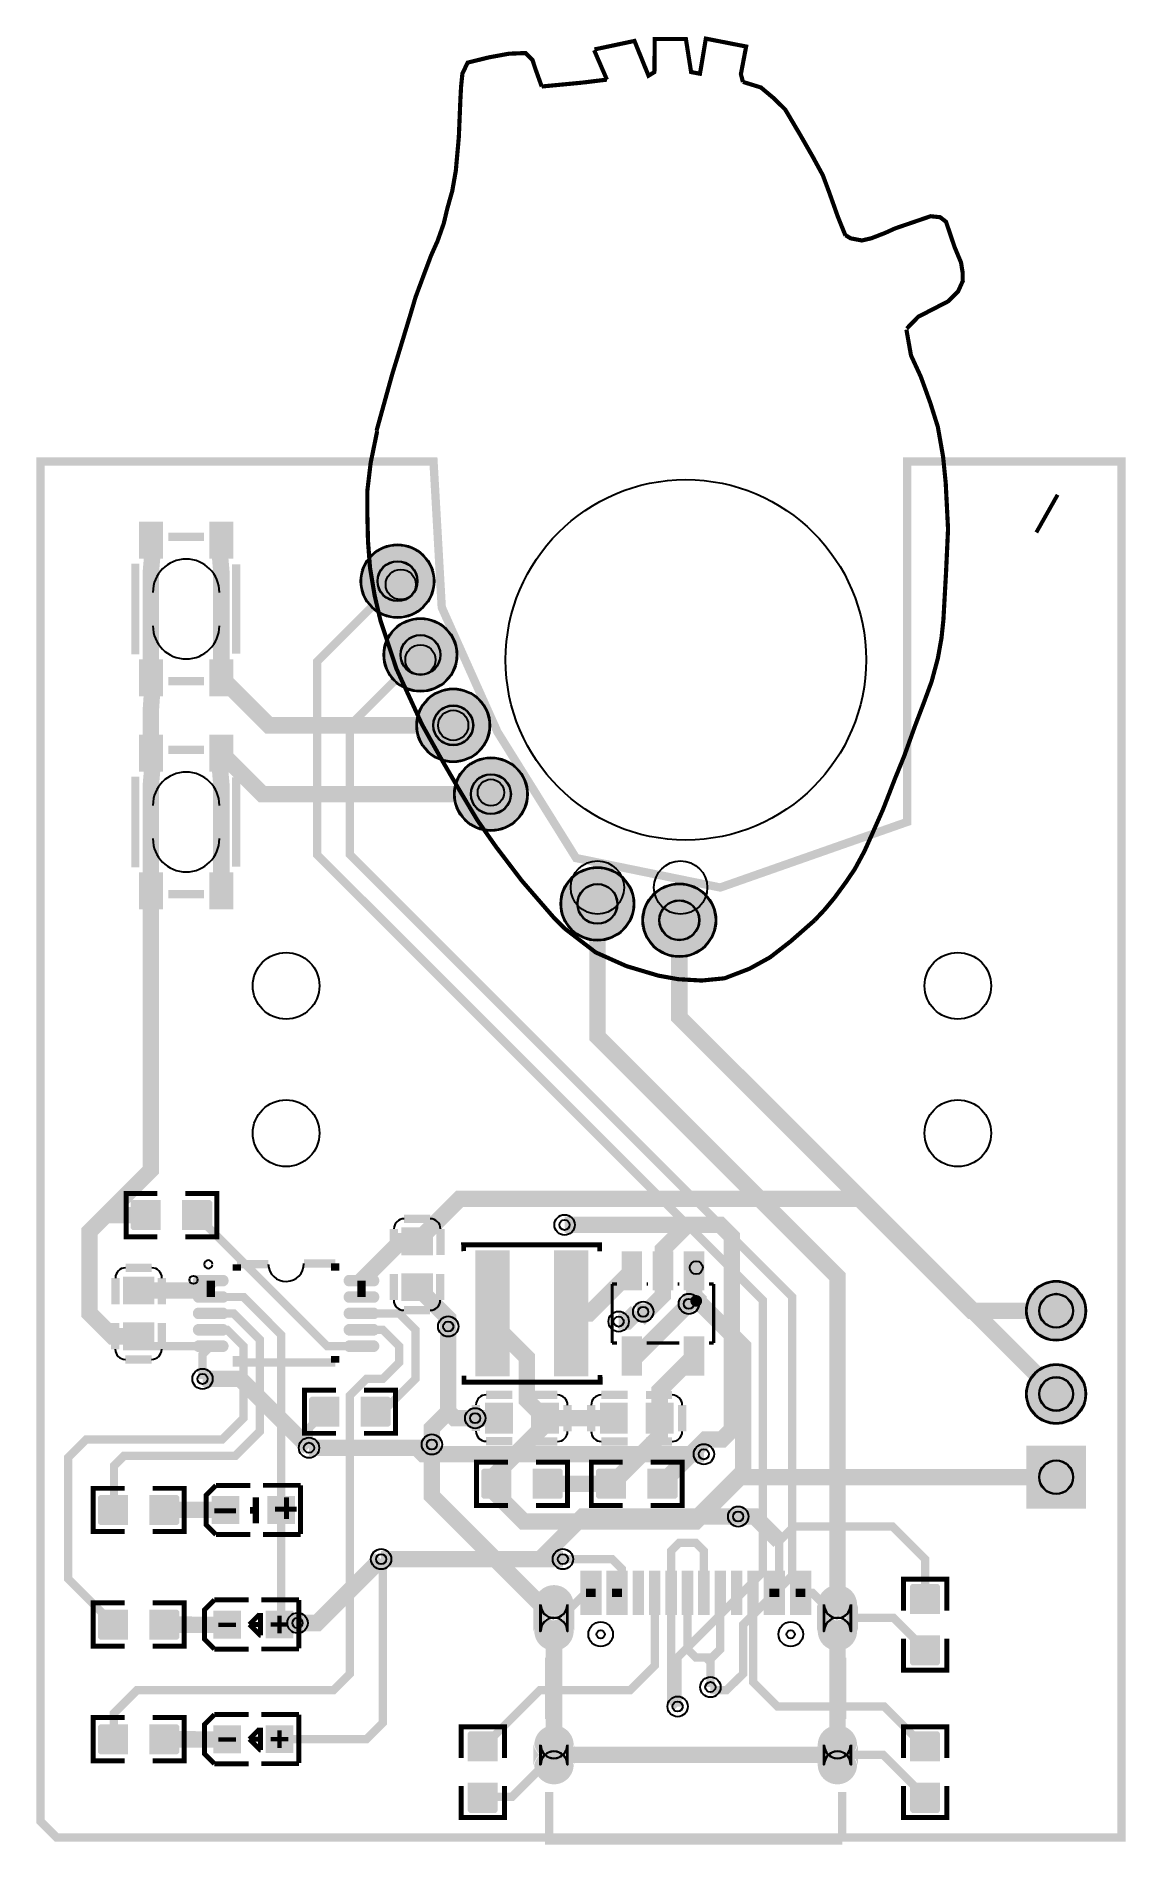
# Model space of a CAD drawing. Header units: millimetres. Extents: x -9.1 to 24.2, y -38.7 to 16.5.
import ezdxf

# ---------------------------------------------------------------- set-up
doc = ezdxf.new("R2010")
doc.units = ezdxf.units.MM
for name, color, linetype, true_color in [('BoardOutLine', 7, 'Continuous', 0xff00ff), ('BottomLayer', 7, 'Continuous', 0x0000ff), ('BottomSolderMaskLayer', 7, 'Continuous', 0xaa00ff), ('Document', 7, 'Continuous', 0xffffff), ('Hole', 7, 'Continuous', 0x222222), ('Multi-Layer', 7, 'Continuous', 0xc0c0c0), ('TopLayer', 7, 'Continuous', 0xff0000), ('TopPasteMaskLayer', 7, 'Continuous', 0x808080), ('TopSilkLayer', 7, 'Continuous', 0xffcc00), ('TopSolderMaskLayer', 7, 'Continuous', 0x800080)]:
    doc.layers.add(name, color=color, linetype=linetype, true_color=true_color)

msp = doc.modelspace()

# ---------------------------------------------------------------- hatches: boundary and pattern name
at = {"layer": 'BottomSolderMaskLayer'}
for points in [[(0.8258318516636447, -0.14998729997455484, 1), (3.076631953263848, -0.14998729997455484, 1)], [(1.5258572517144213, -2.3999237998475564, 1), (3.776657353314625, -2.3999237998475564, 1)], [(2.525857251714535, -4.550038100076222, 1), (4.7766573533147385, -4.550038100076222, 1)], [(3.6759715519430864, -6.650114300228665, 1), (5.92677165354329, -6.650114300228665, 1)], [(6.925908051816088, -10.000127000253997, 1), (9.17670815341629, -10.000127000253997, 1)], [(9.426035052070086, -10.5, 1), (11.676835153670288, -10.5, 1)], [(21.13590297180593, -22.41998983997962, 1), (22.96671323342645, -22.41998983997962, 1)], [(21.13590297180593, -24.959994919989867, 1), (22.96671323342645, -24.959994919989867, 1)], [(22.966711797947823, -28.465201930403737), (21.13692040931653, -28.465201930403737), (21.13692040931653, -26.53479806959615), (22.966711797947823, -26.53479806959615)], [(7.3515875031750175, -31.383972567945193, -0.7853981633974483), (6.100787401574814, -31.383972567945193), (6.100787401574814, -32.20429260858509, -0.7853981633974483), (7.3515875031750175, -32.20429260858509)], [(16.00182880365768, -31.383972567945193, -0.7853981633974483), (14.751028702057477, -31.383972567945193), (14.751028702057477, -32.20429260858509, -0.7853981633974483), (16.00182880365768, -32.20429260858509)], [(7.3515875031750175, -35.665498264329926, -0.7853981633974483), (6.100787401574814, -35.665498264329926), (6.100787401574814, -36.2824316315299, -0.7853981633974483), (7.3515875031750175, -36.2824316315299)], [(16.00182880365768, -35.665498264329926, -0.7853981633974483), (14.751028702057477, -35.665498264329926), (14.751028702057477, -36.2824316315299, -0.7853981633974483), (16.00182880365768, -36.2824316315299)]]:
    msp.add_hatch(color=256, dxfattribs=at).paths.add_polyline_path(points)
at = {"layer": 'Document'}
for points in [[(-1.5131318262637024, -28.775158750317473), (-1.5131318262637024, -28.114757429514952), (-1.3607315214629807, -28.114757429514952), (-1.3607315214629807, -28.775158750317473)], [(-3.642037084074218, -28.4503683007365), (-2.9816357632715835, -28.4503683007365), (-2.9816357632715835, -28.60276860553722), (-3.642037084074218, -28.60276860553722)], [(-1.7882905765811756, -28.39839979679948), (-1.1278892557785412, -28.39839979679948), (-1.1278892557785412, -28.550800101600203), (-1.7882905765811756, -28.550800101600203)], [(-3.5186944373889446, -31.938481076962148), (-2.9786893573786983, -31.938481076962148), (-2.9786893573786983, -32.06847853695706), (-3.5186944373889446, -32.06847853695706)], [(-1.9197612395224724, -31.931623063246093), (-1.379756159512226, -31.931623063246093), (-1.379756159512226, -32.061620523241004), (-1.9197612395224724, -32.061620523241004)], [(-1.7141224282448775, -32.267081534163026), (-1.7141224282448775, -31.727076454152893), (-1.5841503683006977, -31.727076454152893), (-1.5841503683006977, -32.267081534163026)], [(-1.7141224282448775, -35.767081534163026), (-1.7141224282448775, -35.22707645415289), (-1.5841503683006977, -35.22707645415289), (-1.5841503683006977, -35.767081534163026)], [(-3.5186944373889446, -35.43848107696215), (-2.9786893573786983, -35.43848107696215), (-2.9786893573786983, -35.56847853695706), (-3.5186944373889446, -35.56847853695706)], [(-1.9197612395224724, -35.43162306324609), (-1.379756159512226, -35.43162306324609), (-1.379756159512226, -35.56162052324112), (-1.9197612395224724, -35.56162052324112)]]:
    msp.add_hatch(color=256, dxfattribs=at).paths.add_polyline_path(points)
at = {"layer": 'Multi-Layer'}
for points in [[(0.8512319024637462, -0.14998729997455484, 1), (3.0512319024637464, -0.14998729997455484, 1)], [(1.5512573025145229, -2.3999237998475564, 1), (3.751257302514523, -2.3999237998475564, 1)], [(2.5512573025146366, -4.550038100076222, 1), (4.751257302514636, -4.550038100076222, 1)], [(3.701371602743188, -6.650114300228665, 1), (5.901371602743188, -6.650114300228665, 1)], [(6.95130810261619, -10.000127000253997, 1), (9.15130810261619, -10.000127000253997, 1)], [(9.451435102870187, -10.5, 1), (11.651435102870186, -10.5, 1)], [(21.16130302260603, -22.41998983997962, 1), (22.94131318262635, -22.41998983997962, 1)], [(21.16130302260603, -24.959994919989867, 1), (22.94131318262635, -24.959994919989867, 1)], [(22.941325882651768, -28.439801879603692), (21.162306324612587, -28.439801879603692), (21.162306324612587, -26.560198120396308), (22.941325882651768, -26.560198120396308)], [(7.326187452374915, -31.394132588265165, -0.7853981633974483), (6.126187452374916, -31.394132588265165), (6.126187452374916, -32.19413258826512, -0.7853981633974483), (7.326187452374915, -32.19413258826512)], [(15.976428752857577, -31.394132588265165, -0.7853981633974483), (14.776428752857578, -31.394132588265165), (14.776428752857578, -32.19413258826512, -0.7853981633974483), (15.976428752857577, -32.19413258826512)], [(7.326187452374915, -35.6739649479299, -0.7853981633974483), (6.126187452374916, -35.6739649479299), (6.126187452374916, -36.27396494792981, -0.7853981633974483), (7.326187452374915, -36.27396494792981)], [(15.976428752857577, -35.6739649479299, -0.7853981633974483), (14.776428752857578, -35.6739649479299), (14.776428752857578, -36.27396494792981, -0.7853981633974483), (15.976428752857577, -36.27396494792981)]]:
    msp.add_hatch(color=256, dxfattribs=at).paths.add_polyline_path(points)
at = {"layer": 'TopLayer'}
for points in [[(-5.2249174498349475, 1.6250698501396528), (-5.2249174498349475, 0.5750571501143895), (-5.924942849885724, 0.5750571501143895), (-5.924942849885724, 1.6250698501396528)], [(-3.0750571501143895, 1.6250698501396528), (-3.0750571501143895, 0.5750571501143895), (-3.775082550165166, 0.5750571501143895), (-3.775082550165166, 1.6250698501396528)], [(-5.2249174498349475, -2.5750825501651207), (-5.2249174498349475, -3.6250952501904976), (-5.924942849885724, -3.6250952501904976), (-5.924942849885724, -2.5750825501651207)], [(-3.0750571501143895, -2.5750825501651207), (-3.0750571501143895, -3.6250952501904976), (-3.775082550165166, -3.6250952501904976), (-3.775082550165166, -2.5750825501651207)], [(-5.2249174498349475, -4.8749301498602335), (-5.2249174498349475, -5.924942849885724), (-5.924942849885724, -5.924942849885724), (-5.924942849885724, -4.8749301498602335)], [(-3.0750571501143895, -4.8749301498602335), (-3.0750571501143895, -5.924942849885724), (-3.775082550165166, -5.924942849885724), (-3.775082550165166, -4.8749301498602335)], [(-5.2249174498349475, -9.07508255016512), (-5.2249174498349475, -10.125095250190384), (-5.924942849885724, -10.125095250190384), (-5.924942849885724, -9.07508255016512)], [(-3.0750571501143895, -9.07508255016512), (-3.0750571501143895, -10.125095250190384), (-3.775082550165166, -10.125095250190384), (-3.775082550165166, -9.07508255016512)], [(-5.298704597409255, -19.932004064008083), (-5.298704597409255, -19.067995935991803), (-6.105181610363275, -19.067995935991803), (-6.105181610363275, -19.932004064008083)], [(-4.598679197358365, -19.932004064008083), (-4.598679197358365, -19.067995935991803), (-3.7922021844043456, -19.067995935991803), (-3.7922021844043456, -19.932004064008083)], [(2.101295402590722, -20.699999999999932), (2.101295402590722, -19.90000000000009), (3.001320802641544, -19.90000000000009), (3.001320802641544, -20.699999999999932)], [(5.351308102616258, -24.40000000000009), (4.351308102616258, -24.40000000000009), (4.351308102616258, -20.59999999999991), (5.351308102616258, -20.59999999999991)], [(7.751308102616235, -24.40000000000009), (6.751308102616122, -24.40000000000009), (6.751308102616122, -20.59999999999991), (7.751308102616235, -20.59999999999991)], [(8.801346202692457, -21.749885699771426), (8.801346202692457, -20.649885699771403), (9.401346202692366, -20.649885699771403), (9.401346202692366, -21.749885699771426)], [(9.751308102616235, -21.749885699771426), (9.751308102616235, -20.649885699771403), (10.351308102616258, -20.649885699771403), (10.351308102616258, -21.749885699771426)], [(10.7012700025399, -21.749885699771426), (10.7012700025399, -20.649885699771403), (11.301270002540036, -20.649885699771403), (11.301270002540036, -21.749885699771426)], [(-6.398704597409278, -22.199999999999932), (-6.398704597409278, -21.399999999999977), (-5.498679197358456, -21.399999999999977), (-5.498679197358456, -22.199999999999932)], [(-3.398539497079014, -21.35, -0.7853981633974483), (-3.398539497079014, -21.65), (-4.098539497079059, -21.65, -0.7853981633974483), (-4.098539497079059, -21.35)], [(1.2014097028194328, -21.35, -0.7853981633974483), (1.2014097028194328, -21.65), (0.5014097028193873, -21.65, -0.7853981633974483), (0.5014097028193873, -21.35)], [(2.101295402590722, -22.100000000000023), (2.101295402590722, -21.299999999999955), (3.001320802641544, -21.299999999999955), (3.001320802641544, -22.100000000000023)], [(-3.398539497079014, -21.850127000254, -0.7853981633974483), (-3.398539497079014, -22.150127000253995), (-4.098539497079059, -22.150127000253995, -0.7853981633974483), (-4.098539497079059, -21.850127000254)], [(1.2014097028194328, -21.850127000254, -0.7853981633974483), (1.2014097028194328, -22.150127000253995), (0.5014097028193873, -22.150127000253995, -0.7853981633974483), (0.5014097028193873, -21.850127000254)], [(-3.398539497079014, -22.35, -0.7853981633974483), (-3.398539497079014, -22.65), (-4.098539497079059, -22.65, -0.7853981633974483), (-4.098539497079059, -22.35)], [(1.2014097028194328, -22.35, -0.7853981633974483), (1.2014097028194328, -22.65), (0.5014097028193873, -22.65, -0.7853981633974483), (0.5014097028193873, -22.35)], [(-6.398704597409278, -23.600000000000023), (-6.398704597409278, -22.799999999999955), (-5.498679197358456, -22.799999999999955), (-5.498679197358456, -23.600000000000023)], [(-3.398539497079014, -22.850127000254, -0.7853981633974483), (-3.398539497079014, -23.150127000253995), (-4.098539497079059, -23.150127000253995, -0.7853981633974483), (-4.098539497079059, -22.850127000254)], [(1.2014097028194328, -22.850127000254, -0.7853981633974483), (1.2014097028194328, -23.150127000253995), (0.5014097028193873, -23.150127000253995, -0.7853981633974483), (0.5014097028193873, -22.850127000254)], [(-3.398539497079014, -23.35, -0.7853981633974483), (-3.398539497079014, -23.65), (-4.098539497079059, -23.65, -0.7853981633974483), (-4.098539497079059, -23.35)], [(1.2014097028194328, -23.35, -0.7853981633974483), (1.2014097028194328, -23.65), (0.5014097028193873, -23.65, -0.7853981633974483), (0.5014097028193873, -23.35)], [(8.801346202692457, -24.350114300228597), (8.801346202692457, -23.250114300228574), (9.401346202692366, -23.250114300228574), (9.401346202692366, -24.350114300228597)], [(10.7012700025399, -24.350114300228597), (10.7012700025399, -23.250114300228574), (11.301270002540036, -23.250114300228574), (11.301270002540036, -24.350114300228597)], [(0.14998729997455484, -25.932004064008083), (0.14998729997455484, -25.067995935991917), (-0.6564897129794645, -25.067995935991917), (-0.6564897129794645, -25.932004064008083)], [(0.8500127000253315, -25.932004064008083), (0.8500127000253315, -25.067995935991917), (1.6564897129794645, -25.067995935991917), (1.6564897129794645, -25.932004064008083)], [(4.651308102616213, -25.249987299974578), (5.451308102616281, -25.249987299974578), (5.451308102616281, -26.1500127000254), (4.651308102616213, -26.1500127000254)], [(6.051308102616304, -25.249987299974578), (6.851308102616144, -25.249987299974578), (6.851308102616144, -26.1500127000254), (6.051308102616304, -26.1500127000254)], [(8.951308102616167, -26.1500127000254), (8.151308102616213, -26.1500127000254), (8.151308102616213, -25.249987299974578), (8.951308102616167, -25.249987299974578)], [(10.351308102616258, -26.1500127000254), (9.55130810261619, -26.1500127000254), (9.55130810261619, -25.249987299974578), (10.351308102616258, -25.249987299974578)], [(5.40129540259079, -27.26799593599185), (5.40129540259079, -28.13200406400813), (4.594818389636771, -28.13200406400813), (4.594818389636771, -27.26799593599185)], [(6.1013208026416805, -27.26799593599185), (6.1013208026416805, -28.13200406400813), (6.9077978155957, -28.13200406400813), (6.9077978155957, -27.26799593599185)], [(8.90129540259079, -27.26799593599185), (8.90129540259079, -28.13200406400813), (8.094818389636771, -28.13200406400813), (8.094818389636771, -27.26799593599185)], [(9.60132080264168, -27.26799593599185), (9.60132080264168, -28.13200406400813), (10.4077978155957, -28.13200406400813), (10.4077978155957, -27.26799593599185)], [(-6.298704597409255, -28.932004064008083), (-6.298704597409255, -28.067995935991803), (-7.105181610363275, -28.067995935991803), (-7.105181610363275, -28.932004064008083)], [(-5.598679197358365, -28.932004064008083), (-5.598679197358365, -28.067995935991803), (-4.792202184404346, -28.067995935991803), (-4.792202184404346, -28.932004064008083)], [(-3.69959359918721, -28.90000000000009), (-3.69959359918721, -28.100000000000023), (-2.899593599187142, -28.100000000000023), (-2.899593599187142, -28.90000000000009)], [(-1.9977901955803645, -28.90000000000009), (-1.9977901955803645, -28.100000000000023), (-1.19779019558041, -28.100000000000023), (-1.19779019558041, -28.90000000000009)], [(7.551358902717766, -30.37592075184159), (7.85135890271772, -30.37592075184159), (7.85135890271772, -31.675946151892276), (7.551358902717766, -31.675946151892276)], [(7.851333502666989, -30.375768351536635), (8.151333502666944, -30.375768351536635), (8.151333502666944, -31.675793751587435), (7.851333502666989, -31.675793751587435)], [(8.351358902717834, -30.37594615189232), (8.651384302768633, -30.37594615189232), (8.651384302768633, -31.67592075184143), (8.351358902717834, -31.67592075184143)], [(8.651308102616213, -30.37592075184159), (8.951333502667012, -30.37592075184159), (8.951333502667012, -31.6758953517907), (8.651308102616213, -31.6758953517907)], [(9.151257302514637, -30.37579375158748), (9.451257302514591, -30.37579375158748), (9.451257302514591, -31.67581915163828), (9.151257302514637, -31.67581915163828)], [(9.651384302768633, -30.37579375158748), (9.951384302768588, -30.37579375158748), (9.951384302768588, -31.67581915163828), (9.651384302768633, -31.67581915163828)], [(10.151257302514637, -30.375768351536635), (10.451257302514705, -30.375768351536635), (10.451257302514705, -31.675793751587435), (10.151257302514637, -31.675793751587435)], [(10.651384302768633, -30.37579375158748), (10.951384302768702, -30.37579375158748), (10.951384302768702, -31.67581915163828), (10.651384302768633, -31.67581915163828)], [(11.151257302514637, -30.375768351536635), (11.451257302514591, -30.375768351536635), (11.451257302514591, -31.675793751587435), (11.151257302514637, -31.675793751587435)], [(11.651384302768633, -30.37579375158748), (11.951384302768588, -30.37579375158748), (11.951384302768588, -31.67581915163828), (11.651384302768633, -31.67581915163828)], [(12.151003302006643, -30.37579375158748), (12.451003302006598, -30.37579375158748), (12.451003302006598, -31.67581915163828), (12.151003302006643, -31.67581915163828)], [(12.651384302768633, -30.37579375158748), (12.951384302768588, -30.37579375158748), (12.951384302768588, -31.67581915163828), (12.651384302768633, -31.67581915163828)], [(13.151282702565254, -30.37594615189232), (13.451308102616053, -30.37594615189232), (13.451308102616053, -31.67592075184143), (13.151282702565254, -31.67592075184143)], [(13.451409702819433, -30.37592075184159), (13.751435102870232, -30.37592075184159), (13.751435102870232, -31.6758953517907), (13.451409702819433, -31.6758953517907)], [(13.95130810261628, -30.375768351536635), (14.25133350266708, -30.375768351536635), (14.25133350266708, -31.67574295148586), (13.95130810261628, -31.67574295148586)], [(14.251308102616235, -30.375768351536635), (14.551333502667035, -30.375768351536635), (14.551333502667035, -31.67574295148586), (14.251308102616235, -31.67574295148586)], [(18.483312166624387, -31.649987299974555), (17.619304038607993, -31.649987299974555), (17.619304038607993, -30.843510287020536), (18.483312166624387, -30.843510287020536)], [(-6.298704597409255, -32.43200406400808), (-6.298704597409255, -31.567995935991803), (-7.105181610363275, -31.567995935991803), (-7.105181610363275, -32.43200406400808)], [(-5.598679197358365, -32.43200406400808), (-5.598679197358365, -31.567995935991803), (-4.792202184404346, -31.567995935991803), (-4.792202184404346, -32.43200406400808)], [(-3.6482600965201755, -32.40347980695958), (-3.6482600965201755, -31.603479806959626), (-2.848260096520221, -31.603479806959626), (-2.848260096520221, -32.40347980695958)], [(-2.049250698501396, -32.3964693929388), (-2.049250698501396, -31.596469392938843), (-1.2492506985014415, -31.596469392938843), (-1.2492506985014415, -32.3964693929388)], [(18.483312166624387, -32.350012700025445), (17.619304038607993, -32.350012700025445), (17.619304038607993, -33.156489712979464), (18.483312166624387, -33.156489712979464)], [(-6.298704597409255, -35.9320040640082), (-6.298704597409255, -35.0679959359918), (-7.105181610363275, -35.0679959359918), (-7.105181610363275, -35.9320040640082)], [(-5.598679197358365, -35.9320040640082), (-5.598679197358365, -35.0679959359918), (-4.792202184404346, -35.0679959359918), (-4.792202184404346, -35.9320040640082)], [(-3.6482600965201755, -35.90347980695958), (-3.6482600965201755, -35.103479806959626), (-2.848260096520221, -35.103479806959626), (-2.848260096520221, -35.90347980695958)], [(-2.049250698501396, -35.8964693929388), (-2.049250698501396, -35.09646939293873), (-1.2492506985014415, -35.09646939293873), (-1.2492506985014415, -35.8964693929388)], [(4.983312166624273, -36.149987299974555), (4.119304038607993, -36.149987299974555), (4.119304038607993, -35.343510287020536), (4.983312166624273, -35.343510287020536)], [(18.483312166624387, -36.149987299974555), (17.619304038607993, -36.149987299974555), (17.619304038607993, -35.343510287020536), (18.483312166624387, -35.343510287020536)], [(4.983312166624273, -36.850012700025445), (4.119304038607993, -36.850012700025445), (4.119304038607993, -37.656489712979464), (4.983312166624273, -37.656489712979464)], [(18.483312166624387, -36.850012700025445), (17.619304038607993, -36.850012700025445), (17.619304038607993, -37.656489712979464), (18.483312166624387, -37.656489712979464)]]:
    msp.add_hatch(color=256, dxfattribs=at).paths.add_polyline_path(points)
at = {"layer": 'TopPasteMaskLayer'}
for points in [[(-5.2249174498349475, 1.6250698501396528), (-5.2249174498349475, 0.5750571501143895), (-5.924942849885724, 0.5750571501143895), (-5.924942849885724, 1.6250698501396528)], [(-3.0750571501143895, 1.6250698501396528), (-3.0750571501143895, 0.5750571501143895), (-3.775082550165166, 0.5750571501143895), (-3.775082550165166, 1.6250698501396528)], [(-5.2249174498349475, -2.5750825501651207), (-5.2249174498349475, -3.6250952501904976), (-5.924942849885724, -3.6250952501904976), (-5.924942849885724, -2.5750825501651207)], [(-3.0750571501143895, -2.5750825501651207), (-3.0750571501143895, -3.6250952501904976), (-3.775082550165166, -3.6250952501904976), (-3.775082550165166, -2.5750825501651207)], [(-5.2249174498349475, -4.8749301498602335), (-5.2249174498349475, -5.924942849885724), (-5.924942849885724, -5.924942849885724), (-5.924942849885724, -4.8749301498602335)], [(-3.0750571501143895, -4.8749301498602335), (-3.0750571501143895, -5.924942849885724), (-3.775082550165166, -5.924942849885724), (-3.775082550165166, -4.8749301498602335)], [(-5.2249174498349475, -9.07508255016512), (-5.2249174498349475, -10.125095250190384), (-5.924942849885724, -10.125095250190384), (-5.924942849885724, -9.07508255016512)], [(-3.0750571501143895, -9.07508255016512), (-3.0750571501143895, -10.125095250190384), (-3.775082550165166, -10.125095250190384), (-3.775082550165166, -9.07508255016512)], [(-5.303683007365976, -19.100025400050868), (-5.303683007365976, -19.327990855981625), (-5.683667767335464, -19.327990855981625), (-5.683667767335464, -19.657988315976695), (-5.303683007365976, -19.657988315976695), (-5.303683007365976, -19.900025400050822), (-5.3536703073406215, -19.950012700025468), (-6.143662687325445, -19.950012700025468), (-6.193675387350822, -19.900025400050822), (-6.193675387350822, -19.100025400050868), (-6.143662687325445, -19.050012700025377), (-5.3536703073406215, -19.050012700025377)], [(-3.753670307340599, -19.050012700025377), (-4.553670307340553, -19.050012700025377), (-4.603683007366044, -19.100025400050868), (-4.603683007366044, -19.327990855981625), (-4.233680467360955, -19.327990855981625), (-4.233680467360955, -19.657988315976695), (-4.603683007366044, -19.657988315976695), (-4.603683007366044, -19.900025400050822), (-4.553670307340553, -19.950012700025468), (-3.753670307340599, -19.950012700025468), (-3.703683007365953, -19.900025400050822), (-3.703683007365953, -19.100025400050868)], [(2.101295402590722, -20.699999999999932), (2.101295402590722, -19.90000000000009), (3.001320802641544, -19.90000000000009), (3.001320802641544, -20.699999999999932)], [(5.351308102616258, -24.40000000000009), (4.351308102616258, -24.40000000000009), (4.351308102616258, -20.59999999999991), (5.351308102616258, -20.59999999999991)], [(7.751308102616235, -24.40000000000009), (6.751308102616122, -24.40000000000009), (6.751308102616122, -20.59999999999991), (7.751308102616235, -20.59999999999991)], [(8.801346202692457, -21.749885699771426), (8.801346202692457, -20.649885699771403), (9.401346202692366, -20.649885699771403), (9.401346202692366, -21.749885699771426)], [(9.751308102616235, -21.749885699771426), (9.751308102616235, -20.649885699771403), (10.351308102616258, -20.649885699771403), (10.351308102616258, -21.749885699771426)], [(10.7012700025399, -21.749885699771426), (10.7012700025399, -20.649885699771403), (11.301270002540036, -20.649885699771403), (11.301270002540036, -21.749885699771426)], [(-6.398704597409278, -22.199999999999932), (-6.398704597409278, -21.399999999999977), (-5.498679197358456, -21.399999999999977), (-5.498679197358456, -22.199999999999932)], [(-3.398539497079014, -21.35, -0.7853981633974483), (-3.398539497079014, -21.65), (-4.098539497079059, -21.65, -0.7853981633974483), (-4.098539497079059, -21.35)], [(1.2014097028194328, -21.35, -0.7853981633974483), (1.2014097028194328, -21.65), (0.5014097028193873, -21.65, -0.7853981633974483), (0.5014097028193873, -21.35)], [(2.101295402590722, -22.100000000000023), (2.101295402590722, -21.299999999999955), (3.001320802641544, -21.299999999999955), (3.001320802641544, -22.100000000000023)], [(-3.398539497079014, -21.850127000254, -0.7853981633974483), (-3.398539497079014, -22.150127000253995), (-4.098539497079059, -22.150127000253995, -0.7853981633974483), (-4.098539497079059, -21.850127000254)], [(1.2014097028194328, -21.850127000254, -0.7853981633974483), (1.2014097028194328, -22.150127000253995), (0.5014097028193873, -22.150127000253995, -0.7853981633974483), (0.5014097028193873, -21.850127000254)], [(-3.398539497079014, -22.35, -0.7853981633974483), (-3.398539497079014, -22.65), (-4.098539497079059, -22.65, -0.7853981633974483), (-4.098539497079059, -22.35)], [(1.2014097028194328, -22.35, -0.7853981633974483), (1.2014097028194328, -22.65), (0.5014097028193873, -22.65, -0.7853981633974483), (0.5014097028193873, -22.35)], [(-6.398704597409278, -23.600000000000023), (-6.398704597409278, -22.799999999999955), (-5.498679197358456, -22.799999999999955), (-5.498679197358456, -23.600000000000023)], [(-3.398539497079014, -22.850127000254, -0.7853981633974483), (-3.398539497079014, -23.150127000253995), (-4.098539497079059, -23.150127000253995, -0.7853981633974483), (-4.098539497079059, -22.850127000254)], [(1.2014097028194328, -22.850127000254, -0.7853981633974483), (1.2014097028194328, -23.150127000253995), (0.5014097028193873, -23.150127000253995, -0.7853981633974483), (0.5014097028193873, -22.850127000254)], [(-3.398539497079014, -23.35, -0.7853981633974483), (-3.398539497079014, -23.65), (-4.098539497079059, -23.65, -0.7853981633974483), (-4.098539497079059, -23.35)], [(1.2014097028194328, -23.35, -0.7853981633974483), (1.2014097028194328, -23.65), (0.5014097028193873, -23.65, -0.7853981633974483), (0.5014097028193873, -23.35)], [(8.801346202692457, -24.350114300228597), (8.801346202692457, -23.250114300228574), (9.401346202692366, -23.250114300228574), (9.401346202692366, -24.350114300228597)], [(10.7012700025399, -24.350114300228597), (10.7012700025399, -23.250114300228574), (11.301270002540036, -23.250114300228574), (11.301270002540036, -24.350114300228597)], [(0.14500889001772066, -25.100025400050754), (0.14500889001772066, -25.32799085598174), (-0.2349758699516542, -25.32799085598174), (-0.2349758699516542, -25.65798831597658), (0.14500889001772066, -25.65798831597658), (0.14500889001772066, -25.90002540005071), (0.09502159004318855, -25.950012700025354), (-0.6949707899415216, -25.950012700025354), (-0.7449834899668986, -25.90002540005071), (-0.7449834899668986, -25.100025400050754), (-0.6949707899415216, -25.050012700025377), (0.09502159004318855, -25.050012700025377)], [(1.6950215900432113, -25.050012700025377), (0.8950215900431431, -25.050012700025377), (0.8450088900177661, -25.100025400050754), (0.8450088900177661, -25.32799085598174), (1.2150114300228552, -25.32799085598174), (1.2150114300228552, -25.65798831597658), (0.8450088900177661, -25.65798831597658), (0.8450088900177661, -25.90002540005071), (0.8950215900431431, -25.950012700025354), (1.6950215900432113, -25.950012700025354), (1.7450088900177434, -25.90002540005071), (1.7450088900177434, -25.100025400050754)], [(4.651308102616213, -25.249987299974578), (5.451308102616281, -25.249987299974578), (5.451308102616281, -26.1500127000254), (4.651308102616213, -26.1500127000254)], [(6.051308102616304, -25.249987299974578), (6.851308102616144, -25.249987299974578), (6.851308102616144, -26.1500127000254), (6.051308102616304, -26.1500127000254)], [(8.951308102616167, -26.1500127000254), (8.151308102616213, -26.1500127000254), (8.151308102616213, -25.249987299974578), (8.951308102616167, -25.249987299974578)], [(10.351308102616258, -26.1500127000254), (9.55130810261619, -26.1500127000254), (9.55130810261619, -25.249987299974578), (10.351308102616258, -25.249987299974578)], [(4.556286512573024, -28.14998729997467), (5.356286512573092, -28.14998729997467), (5.406299212598469, -28.099974599949178), (5.406299212598469, -27.872009144018193), (5.0362966725932665, -27.872009144018193), (5.0362966725932665, -27.54201168402335), (5.406299212598469, -27.54201168402335), (5.406299212598469, -27.299974599949223), (5.356286512573092, -27.249987299974578), (4.556286512573024, -27.249987299974578), (4.506299212598378, -27.299974599949223), (4.506299212598378, -28.099974599949178)], [(6.946329692659333, -27.250012700025422), (6.146329692659492, -27.250012700025422), (6.096316992633888, -27.3000254000508), (6.096316992633888, -27.52799085598167), (6.4663195326390905, -27.52799085598167), (6.4663195326390905, -27.857988315976627), (6.096316992633888, -27.857988315976627), (6.096316992633888, -28.100025400050868), (6.146329692659492, -28.1500127000254), (6.946329692659333, -28.1500127000254), (6.996316992633979, -28.100025400050868), (6.996316992633979, -27.3000254000508)], [(8.056286512573024, -28.14998729997467), (8.856286512572979, -28.14998729997467), (8.90629921259847, -28.099974599949178), (8.90629921259847, -27.872009144018193), (8.53629667259338, -27.872009144018193), (8.53629667259338, -27.54201168402335), (8.90629921259847, -27.54201168402335), (8.90629921259847, -27.299974599949223), (8.856286512572979, -27.249987299974578), (8.056286512573024, -27.249987299974578), (8.006299212598378, -27.299974599949223), (8.006299212598378, -28.099974599949178)], [(10.446329692659447, -27.250012700025422), (9.646329692659378, -27.250012700025422), (9.596316992634002, -27.3000254000508), (9.596316992634002, -27.52799085598167), (9.96631953263909, -27.52799085598167), (9.96631953263909, -27.857988315976627), (9.596316992634002, -27.857988315976627), (9.596316992634002, -28.100025400050868), (9.646329692659378, -28.1500127000254), (10.446329692659447, -28.1500127000254), (10.496316992634092, -28.100025400050868), (10.496316992634092, -27.3000254000508)], [(-6.303683007366089, -28.100025400050868), (-6.303683007366089, -28.327990855981625), (-6.683667767335464, -28.327990855981625), (-6.683667767335464, -28.657988315976695), (-6.303683007366089, -28.657988315976695), (-6.303683007366089, -28.900025400050822), (-6.3536703073406215, -28.950012700025468), (-7.143662687325332, -28.950012700025468), (-7.193675387350709, -28.900025400050822), (-7.193675387350709, -28.100025400050868), (-7.143662687325332, -28.050012700025377), (-6.3536703073406215, -28.050012700025377)], [(-4.753670307340599, -28.050012700025377), (-5.553670307340667, -28.050012700025377), (-5.603683007366044, -28.100025400050868), (-5.603683007366044, -28.327990855981625), (-5.233680467360955, -28.327990855981625), (-5.233680467360955, -28.657988315976695), (-5.603683007366044, -28.657988315976695), (-5.603683007366044, -28.900025400050822), (-5.553670307340667, -28.950012700025468), (-4.753670307340599, -28.950012700025468), (-4.703683007365953, -28.900025400050822), (-4.703683007365953, -28.100025400050868)], [(-3.69959359918721, -28.90000000000009), (-3.69959359918721, -28.100000000000023), (-2.899593599187142, -28.100000000000023), (-2.899593599187142, -28.90000000000009)], [(-1.9977901955803645, -28.90000000000009), (-1.9977901955803645, -28.100000000000023), (-1.19779019558041, -28.100000000000023), (-1.19779019558041, -28.90000000000009)], [(6.771018542037041, -30.795885191770367), (6.741148082296149, -30.794386588773136), (6.711226822453568, -30.794386588773136), (6.681356362712677, -30.795885191770367), (6.651587503175051, -30.798856997713983), (6.6219964439928845, -30.80332740665483), (6.592684785369556, -30.809245618491218), (6.563677927355798, -30.816637033274105), (6.535102870205719, -30.825450850901575), (6.506985013970052, -30.835687071374082), (6.479425958851834, -30.847294894589822), (6.452451104902252, -30.860274320548683), (6.426187452374961, -30.874599949199933), (6.400660401320806, -30.89019558039115), (6.375946151892322, -30.907035814071605), (6.35209550419097, -30.925120650241297), (6.329184658369286, -30.94434848869696), (6.307239014478114, -30.964693929387863), (6.286360172720265, -30.986106172212317), (6.266548133096194, -31.008534417068745), (6.247904495809053, -31.0319278638558), (6.230454660909231, -31.056210312420603), (6.214224028448143, -31.081356362712654), (6.199263398526796, -31.1072644145288), (6.185598171196375, -31.133883667767236), (6.173304546609074, -31.161137922275884), (6.1623825247650075, -31.189001778003558), (6.152832105664288, -31.217348234696487), (6.144729489458996, -31.246151892303715), (6.138074676149358, -31.275311150622315), (6.1328930657861065, -31.304775209550485), (6.129159258318509, -31.334467868935803), (6.126924053848029, -31.36431292862585), (6.126187452374893, -31.394208788417586), (6.126187452374893, -32.19420878841754), (6.126924053848029, -32.22410464820928), (6.129159258318509, -32.25394970789944), (6.1328930657861065, -32.283642367284756), (6.138074676149358, -32.31310642621281), (6.144729489458996, -32.3422656845313), (6.152832105664288, -32.37106934213864), (6.1623825247650075, -32.39941579883168), (6.173304546609074, -32.42727965455936), (6.185598171196375, -32.45453390906778), (6.199263398526796, -32.48115316230633), (6.214224028448143, -32.50706121412236), (6.230454660909231, -32.532207264414524), (6.247904495809053, -32.55648971297944), (6.266548133096194, -32.57988315976627), (6.286360172720265, -32.6023114046227), (6.307239014478114, -32.62372364744738), (6.329184658369286, -32.64406908813817), (6.35209550419097, -32.663296926593944), (6.375946151892322, -32.68138176276352), (6.400660401320806, -32.698221996443976), (6.426187452374961, -32.71381762763531), (6.452451104902252, -32.72814325628656), (6.479425958851834, -32.74112268224542), (6.506985013970052, -32.75273050546093), (6.535102870205719, -32.76296672593344), (6.563677927355798, -32.771780543561135), (6.592684785369556, -32.77917195834391), (6.6219964439928845, -32.78509017018041), (6.651587503175051, -32.789560579121144), (6.681356362712677, -32.79253238506476), (6.711226822453568, -32.79403098806199), (6.741148082296149, -32.79403098806199), (6.771018542037041, -32.79253238506476), (6.80078740157478, -32.789560579121144), (6.830378460756947, -32.78509017018041), (6.859690119380161, -32.77917195834391), (6.88869697739392, -32.771780543561135), (6.917272034544112, -32.76296672593344), (6.945389890779779, -32.75273050546093), (6.972948945897883, -32.74112268224542), (6.999923799847693, -32.72814325628656), (7.026187452374984, -32.71381762763531), (7.051714503429025, -32.698221996443976), (7.07642875285751, -32.68138176276352), (7.1002794005587475, -32.663296926593944), (7.123190246380545, -32.64406908813817), (7.145135890271831, -32.62372364744738), (7.166014732029453, -32.6023114046227), (7.185826771653524, -32.57988315976627), (7.204470408940892, -32.55648971297944), (7.221920243840486, -32.532207264414524), (7.238150876301802, -32.50706121412236), (7.253111506223036, -32.48115316230633), (7.26677673355357, -32.45453390906778), (7.279070358140643, -32.42727965455936), (7.28999237998471, -32.39941579883168), (7.299542799085657, -32.37106934213864), (7.3076454152908354, -32.3422656845313), (7.314300228600473, -32.31310642621281), (7.319481838963725, -32.283642367284756), (7.323215646431322, -32.25394970789944), (7.325450850901689, -32.22410464820928), (7.326187452374938, -32.19420878841754), (7.326187452374938, -31.394208788417586), (7.325450850901689, -31.36431292862585), (7.323215646431322, -31.334467868935803), (7.319481838963725, -31.304775209550485), (7.314300228600473, -31.275311150622315), (7.3076454152908354, -31.246151892303715), (7.299542799085657, -31.217348234696487), (7.28999237998471, -31.189001778003558), (7.279070358140643, -31.161137922275884), (7.26677673355357, -31.133883667767236), (7.253111506223036, -31.1072644145288), (7.238150876301802, -31.081356362712654), (7.221920243840486, -31.056210312420603), (7.204470408940892, -31.0319278638558), (7.185826771653524, -31.008534417068745), (7.166014732029453, -30.986106172212317), (7.145135890271831, -30.964693929387863), (7.123190246380545, -30.94434848869696), (7.1002794005587475, -30.925120650241297), (7.07642875285751, -30.907035814071605), (7.051714503429025, -30.89019558039115), (7.026187452374984, -30.874599949199933), (6.999923799847693, -30.860274320548683), (6.972948945897883, -30.847294894589822), (6.945389890779779, -30.835687071374082), (6.917272034544112, -30.825450850901575), (6.88869697739392, -30.816637033274105), (6.859690119380161, -30.809245618491218), (6.830378460756947, -30.80332740665483), (6.80078740157478, -30.798856997713983)], [(8.151333502666944, -31.675793751587435), (8.151333502666944, -30.375768351536635), (7.851333502666989, -30.375768351536635), (7.851333502666989, -30.37592075184159), (7.551358902717766, -30.37592075184159), (7.551358902717766, -31.675946151892276), (7.85135890271772, -31.675946151892276), (7.85135890271772, -31.675793751587435)], [(8.951333502667012, -31.6758953517907), (8.951333502667012, -30.37592075184159), (8.651308102616213, -30.37592075184159), (8.651308102616213, -30.37594615189232), (8.351358902717834, -30.37594615189232), (8.351358902717834, -31.67592075184143), (8.651384302768633, -31.67592075184143), (8.651384302768633, -31.6758953517907)], [(9.451257302514591, -31.67581915163828), (9.451257302514591, -30.37579375158748), (9.151257302514637, -30.37579375158748), (9.151257302514637, -31.67581915163828)], [(9.651384302768633, -30.37579375158748), (9.651384302768633, -31.67581915163828), (9.951384302768588, -31.67581915163828), (9.951384302768588, -30.37579375158748)], [(10.451257302514705, -31.675793751587435), (10.451257302514705, -30.375768351536635), (10.151257302514637, -30.375768351536635), (10.151257302514637, -31.675793751587435)], [(10.951384302768702, -31.67581915163828), (10.951384302768702, -30.37579375158748), (10.651384302768633, -30.37579375158748), (10.651384302768633, -31.67581915163828)], [(11.451257302514591, -31.675793751587435), (11.451257302514591, -30.375768351536635), (11.151257302514637, -30.375768351536635), (11.151257302514637, -31.675793751587435)], [(11.951384302768588, -31.67581915163828), (11.951384302768588, -30.37579375158748), (11.651384302768633, -30.37579375158748), (11.651384302768633, -31.67581915163828)], [(12.451003302006598, -31.67581915163828), (12.451003302006598, -30.37579375158748), (12.151003302006643, -30.37579375158748), (12.151003302006643, -31.67581915163828)], [(12.951384302768588, -31.67581915163828), (12.951384302768588, -30.37579375158748), (12.651384302768633, -30.37579375158748), (12.651384302768633, -31.67581915163828)], [(13.751485902971922, -31.67574295148586), (13.751485902971922, -30.375768351536635), (13.45148590297174, -30.375768351536635), (13.451460502921122, -30.375768351536635), (13.15146050292094, -30.375768351536635), (13.15146050292094, -31.67574295148586), (13.451460502921122, -31.67574295148586), (13.45148590297174, -31.67574295148586)], [(14.551333502667035, -31.67574295148586), (14.551333502667035, -30.375768351536635), (14.25133350266708, -30.375768351536635), (14.251308102616235, -30.375768351536635), (13.95130810261628, -30.375768351536635), (13.95130810261628, -31.67574295148586), (14.251308102616235, -31.67574295148586), (14.25133350266708, -31.67574295148586)], [(15.42125984251959, -30.795885191770367), (15.391389382778812, -30.794386588773136), (15.361468122936344, -30.794386588773136), (15.331597663195339, -30.795885191770367), (15.301828803657713, -30.798856997713983), (15.272237744475547, -30.80332740665483), (15.242926085852218, -30.809245618491218), (15.213919227838574, -30.816637033274105), (15.185344170688381, -30.825450850901575), (15.157226314452714, -30.835687071374082), (15.129667259334497, -30.847294894589822), (15.1026924053848, -30.860274320548683), (15.076428752857623, -30.874599949199933), (15.050901701803355, -30.89019558039115), (15.026187452374757, -30.907035814071605), (15.002336804673519, -30.925120650241297), (14.979425958851948, -30.94434848869696), (14.957480314960662, -30.964693929387863), (14.936601473202813, -30.986106172212317), (14.916789433578856, -31.008534417068745), (14.898145796291715, -31.0319278638558), (14.88069596139178, -31.056210312420603), (14.864465328930805, -31.081356362712654), (14.849504699009344, -31.1072644145288), (14.835839471678923, -31.133883667767236), (14.823545847091623, -31.161137922275884), (14.81262382524767, -31.189001778003558), (14.803073406146837, -31.217348234696487), (14.79497078994143, -31.246151892303715), (14.788315976631907, -31.275311150622315), (14.783134366268655, -31.304775209550485), (14.779400558801058, -31.334467868935803), (14.777165354330577, -31.36431292862585), (14.776428752857441, -31.394208788417586), (14.776428752857441, -32.19420878841754), (14.777165354330577, -32.22410464820928), (14.779400558801058, -32.25394970789944), (14.783134366268655, -32.283642367284756), (14.788315976631907, -32.31310642621281), (14.79497078994143, -32.3422656845313), (14.803073406146837, -32.37106934213864), (14.81262382524767, -32.39941579883168), (14.823545847091623, -32.42727965455936), (14.835839471678923, -32.45453390906778), (14.849504699009344, -32.48115316230633), (14.864465328930805, -32.50706121412236), (14.88069596139178, -32.532207264414524), (14.898145796291715, -32.55648971297944), (14.916789433578856, -32.57988315976627), (14.936601473202813, -32.6023114046227), (14.957480314960662, -32.62372364744738), (14.979425958851948, -32.64406908813817), (15.002336804673519, -32.663296926593944), (15.026187452374757, -32.68138176276352), (15.050901701803355, -32.698221996443976), (15.076428752857623, -32.71381762763531), (15.1026924053848, -32.72814325628656), (15.129667259334497, -32.74112268224542), (15.157226314452714, -32.75273050546093), (15.185344170688381, -32.76296672593344), (15.213919227838574, -32.771780543561135), (15.242926085852218, -32.77917195834391), (15.272237744475547, -32.78509017018041), (15.301828803657713, -32.789560579121144), (15.331597663195339, -32.79253238506476), (15.361468122936344, -32.79403098806199), (15.391389382778812, -32.79403098806199), (15.42125984251959, -32.79253238506476), (15.451028702057442, -32.789560579121144), (15.480619761239609, -32.78509017018041), (15.50993141986271, -32.77917195834391), (15.538938277876582, -32.771780543561135), (15.567513335026774, -32.76296672593344), (15.595631191262441, -32.75273050546093), (15.623190246380432, -32.74112268224542), (15.650165100330355, -32.72814325628656), (15.676428752857532, -32.71381762763531), (15.701955803911574, -32.698221996443976), (15.726670053340172, -32.68138176276352), (15.75052070104141, -32.663296926593944), (15.773431546863208, -32.64406908813817), (15.795377190754493, -32.62372364744738), (15.816256032512115, -32.6023114046227), (15.836068072136072, -32.57988315976627), (15.85471170942344, -32.55648971297944), (15.872161544323149, -32.532207264414524), (15.88839217678435, -32.50706121412236), (15.903352806705584, -32.48115316230633), (15.917018034036005, -32.45453390906778), (15.929311658623305, -32.42727965455936), (15.940233680467486, -32.39941579883168), (15.949784099568319, -32.37106934213864), (15.957886715773498, -32.3422656845313), (15.964541529083021, -32.31310642621281), (15.969723139446273, -32.283642367284756), (15.97345694691387, -32.25394970789944), (15.97569215138435, -32.22410464820928), (15.976428752857487, -32.19420878841754), (15.976428752857487, -31.394208788417586), (15.97569215138435, -31.36431292862585), (15.97345694691387, -31.334467868935803), (15.969723139446273, -31.304775209550485), (15.964541529083021, -31.275311150622315), (15.957886715773498, -31.246151892303715), (15.949784099568319, -31.217348234696487), (15.940233680467486, -31.189001778003558), (15.929311658623305, -31.161137922275884), (15.917018034036005, -31.133883667767236), (15.903352806705584, -31.1072644145288), (15.88839217678435, -31.081356362712654), (15.872161544323149, -31.056210312420603), (15.85471170942344, -31.0319278638558), (15.836068072136072, -31.008534417068745), (15.816256032512115, -30.986106172212317), (15.795377190754493, -30.964693929387863), (15.773431546863208, -30.94434848869696), (15.75052070104141, -30.925120650241297), (15.726670053340172, -30.907035814071605), (15.701955803911574, -30.89019558039115), (15.676428752857532, -30.874599949199933), (15.650165100330355, -30.860274320548683), (15.623190246380432, -30.847294894589822), (15.595631191262441, -30.835687071374082), (15.567513335026774, -30.825450850901575), (15.538938277876582, -30.816637033274105), (15.50993141986271, -30.809245618491218), (15.480619761239609, -30.80332740665483), (15.451028702057442, -30.798856997713983)], [(17.60132080264168, -30.80497840995679), (17.60132080264168, -31.604978409956857), (17.65133350266717, -31.654991109982234), (17.879298958597815, -31.654991109982234), (17.879298958597815, -31.284988569977145), (18.209296418593, -31.284988569977145), (18.209296418593, -31.654991109982234), (18.4513335026669, -31.654991109982234), (18.501320802641544, -31.604978409956857), (18.501320802641544, -30.80497840995679), (18.4513335026669, -30.754991109982143), (17.65133350266717, -30.754991109982143)], [(-6.303683007366089, -31.600025400050754), (-6.303683007366089, -31.827990855981625), (-6.683667767335464, -31.827990855981625), (-6.683667767335464, -32.15798831597658), (-6.303683007366089, -32.15798831597658), (-6.303683007366089, -32.40002540005082), (-6.3536703073406215, -32.45001270002547), (-7.143662687325332, -32.45001270002547), (-7.193675387350709, -32.40002540005082), (-7.193675387350709, -31.600025400050754), (-7.143662687325332, -31.550012700025377), (-6.3536703073406215, -31.550012700025377)], [(-4.753670307340599, -31.550012700025377), (-5.553670307340667, -31.550012700025377), (-5.603683007366044, -31.600025400050754), (-5.603683007366044, -31.827990855981625), (-5.233680467360955, -31.827990855981625), (-5.233680467360955, -32.15798831597658), (-5.603683007366044, -32.15798831597658), (-5.603683007366044, -32.40002540005082), (-5.553670307340667, -32.45001270002547), (-4.753670307340599, -32.45001270002547), (-4.703683007365953, -32.40002540005082), (-4.703683007365953, -31.600025400050754)], [(-3.6482600965201755, -32.40347980695958), (-3.6482600965201755, -31.603479806959626), (-2.848260096520221, -31.603479806959626), (-2.848260096520221, -32.40347980695958)], [(-2.049250698501396, -32.3964693929388), (-2.049250698501396, -31.596469392938843), (-1.2492506985014415, -31.596469392938843), (-1.2492506985014415, -32.3964693929388)], [(17.65133350266717, -32.35499110998228), (17.879298958597815, -32.35499110998228), (17.879298958597815, -32.734975869951654), (18.209296418593, -32.734975869951654), (18.209296418593, -32.35499110998228), (18.4513335026669, -32.35499110998228), (18.501320802641544, -32.40497840995681), (18.501320802641544, -33.19497078994152), (18.4513335026669, -33.2449834899669), (17.65133350266717, -33.2449834899669), (17.60132080264168, -33.19497078994152), (17.60132080264168, -32.40497840995681)], [(-6.303683007366089, -35.100025400050754), (-6.303683007366089, -35.32799085598174), (-6.683667767335464, -35.32799085598174), (-6.683667767335464, -35.65798831597658), (-6.303683007366089, -35.65798831597658), (-6.303683007366089, -35.90002540005082), (-6.3536703073406215, -35.950012700025354), (-7.143662687325332, -35.950012700025354), (-7.193675387350709, -35.90002540005082), (-7.193675387350709, -35.100025400050754), (-7.143662687325332, -35.05001270002538), (-6.3536703073406215, -35.05001270002538)], [(-4.753670307340599, -35.05001270002538), (-5.553670307340667, -35.05001270002538), (-5.603683007366044, -35.100025400050754), (-5.603683007366044, -35.32799085598174), (-5.233680467360955, -35.32799085598174), (-5.233680467360955, -35.65798831597658), (-5.603683007366044, -35.65798831597658), (-5.603683007366044, -35.90002540005082), (-5.553670307340667, -35.950012700025354), (-4.753670307340599, -35.950012700025354), (-4.703683007365953, -35.90002540005082), (-4.703683007365953, -35.100025400050754)], [(-3.6482600965201755, -35.90347980695958), (-3.6482600965201755, -35.103479806959626), (-2.848260096520221, -35.103479806959626), (-2.848260096520221, -35.90347980695958)], [(-2.049250698501396, -35.8964693929388), (-2.049250698501396, -35.09646939293873), (-1.2492506985014415, -35.09646939293873), (-1.2492506985014415, -35.8964693929388)], [(4.101320802641567, -35.30497840995679), (4.101320802641567, -36.10497840995686), (4.151333502666944, -36.154991109982234), (4.379298958597815, -36.154991109982234), (4.379298958597815, -35.784988569977145), (4.709296418592885, -35.784988569977145), (4.709296418592885, -36.154991109982234), (4.951333502667012, -36.154991109982234), (5.001320802641658, -36.10497840995686), (5.001320802641658, -35.30497840995679), (4.951333502667012, -35.25499110998214), (4.151333502666944, -35.25499110998214)], [(6.711226822453568, -35.074295148590295), (6.681356362712677, -35.07579375158741), (6.651587503175051, -35.07876555753103), (6.6219964439928845, -35.083235966471875), (6.592684785369556, -35.08915417830826), (6.563677927355798, -35.09654559309115), (6.535102870205719, -35.10535941071885), (6.506985013970052, -35.11559563119124), (6.479425958851834, -35.12720345440687), (6.452451104902252, -35.14018288036573), (6.426187452374961, -35.15450850901698), (6.400660401320806, -35.17010414020831), (6.375946151892322, -35.186944373888764), (6.35209550419097, -35.20502921005834), (6.329184658369286, -35.22425704851412), (6.307239014478114, -35.24460248920491), (6.286360172720265, -35.26601473202936), (6.266548133096194, -35.28844297688602), (6.247904495809053, -35.311836423672844), (6.230454660909231, -35.33611887223776), (6.214224028448143, -35.36126492252981), (6.199263398526796, -35.38717297434596), (6.185598171196375, -35.413792227584395), (6.173304546609074, -35.44104648209293), (6.1623825247650075, -35.4689103378206), (6.152832105664288, -35.497256794513646), (6.144729489458996, -35.52606045212087), (6.138074676149358, -35.555219710439474), (6.1328930657861065, -35.58468376936753), (6.129159258318509, -35.61437642875285), (6.126924053848029, -35.644221488442895), (6.126187452374893, -35.674117348234745), (6.126187452374893, -36.27411734823477), (6.126924053848029, -36.30401320802639), (6.129159258318509, -36.33385826771644), (6.1328930657861065, -36.36355092710187), (6.138074676149358, -36.39301498603004), (6.144729489458996, -36.422174244348525), (6.152832105664288, -36.450977901955866), (6.1623825247650075, -36.47932435864868), (6.173304546609074, -36.507188214376356), (6.185598171196375, -36.53444246888489), (6.199263398526796, -36.56106172212344), (6.214224028448143, -36.58696977393947), (6.230454660909231, -36.61211582423164), (6.247904495809053, -36.63639827279644), (6.266548133096194, -36.659791719583495), (6.286360172720265, -36.68221996443992), (6.307239014478114, -36.70363220726438), (6.329184658369286, -36.72397764795528), (6.35209550419097, -36.74320548641094), (6.375946151892322, -36.761290322580635), (6.400660401320806, -36.77813055626109), (6.426187452374961, -36.79372618745231), (6.452451104902252, -36.80805181610367), (6.479425958851834, -36.82103124206242), (6.506985013970052, -36.83263906527816), (6.535102870205719, -36.84287528575055), (6.563677927355798, -36.851689103378135), (6.592684785369556, -36.85908051816102), (6.6219964439928845, -36.86499872999741), (6.651587503175051, -36.86946913893826), (6.681356362712677, -36.87244094488187), (6.711226822453568, -36.873939547879104), (6.741148082296149, -36.873939547879104), (6.771018542037041, -36.87244094488187), (6.80078740157478, -36.86946913893826), (6.830378460756947, -36.86499872999741), (6.859690119380161, -36.85908051816102), (6.88869697739392, -36.851689103378135), (6.917272034544112, -36.84287528575055), (6.945389890779779, -36.83263906527816), (6.972948945897883, -36.82103124206242), (6.999923799847693, -36.80805181610367), (7.026187452374984, -36.79372618745231), (7.051714503429025, -36.77813055626109), (7.07642875285751, -36.761290322580635), (7.1002794005587475, -36.74320548641094), (7.123190246380545, -36.72397764795528), (7.145135890271831, -36.70363220726438), (7.166014732029453, -36.68221996443992), (7.185826771653524, -36.659791719583495), (7.204470408940892, -36.63639827279644), (7.221920243840486, -36.61211582423164), (7.238150876301802, -36.58696977393947), (7.253111506223036, -36.56106172212344), (7.26677673355357, -36.53444246888489), (7.279070358140643, -36.507188214376356), (7.28999237998471, -36.47932435864868), (7.299542799085657, -36.450977901955866), (7.3076454152908354, -36.422174244348525), (7.314300228600473, -36.39301498603004), (7.319481838963725, -36.36355092710187), (7.323215646431322, -36.33385826771644), (7.325450850901689, -36.30401320802639), (7.326187452374938, -36.27411734823477), (7.326187452374938, -35.674117348234745), (7.325450850901689, -35.644221488442895), (7.323215646431322, -35.61437642875285), (7.319481838963725, -35.58468376936753), (7.314300228600473, -35.555219710439474), (7.3076454152908354, -35.52606045212087), (7.299542799085657, -35.497256794513646), (7.28999237998471, -35.4689103378206), (7.279070358140643, -35.44104648209293), (7.26677673355357, -35.413792227584395), (7.253111506223036, -35.38717297434596), (7.238150876301802, -35.36126492252981), (7.221920243840486, -35.33611887223776), (7.204470408940892, -35.311836423672844), (7.185826771653524, -35.28844297688602), (7.166014732029453, -35.26601473202936), (7.145135890271831, -35.24460248920491), (7.123190246380545, -35.22425704851412), (7.1002794005587475, -35.20502921005834), (7.07642875285751, -35.186944373888764), (7.051714503429025, -35.17010414020831), (7.026187452374984, -35.15450850901698), (6.999923799847693, -35.14018288036573), (6.972948945897883, -35.12720345440687), (6.945389890779779, -35.11559563119124), (6.917272034544112, -35.10535941071885), (6.88869697739392, -35.09654559309115), (6.859690119380161, -35.08915417830826), (6.830378460756947, -35.083235966471875), (6.80078740157478, -35.07876555753103), (6.771018542037041, -35.07579375158741), (6.741148082296149, -35.074295148590295)], [(15.42125984251959, -35.07579375158741), (15.391389382778812, -35.074295148590295), (15.361468122936344, -35.074295148590295), (15.331597663195339, -35.07579375158741), (15.301828803657713, -35.07876555753103), (15.272237744475547, -35.083235966471875), (15.242926085852218, -35.08915417830826), (15.213919227838574, -35.09654559309115), (15.185344170688381, -35.10535941071885), (15.157226314452714, -35.11559563119124), (15.129667259334497, -35.12720345440687), (15.1026924053848, -35.14018288036573), (15.076428752857623, -35.15450850901698), (15.050901701803355, -35.17010414020831), (15.026187452374757, -35.186944373888764), (15.002336804673519, -35.20502921005834), (14.979425958851948, -35.22425704851412), (14.957480314960662, -35.24460248920491), (14.936601473202813, -35.26601473202936), (14.916789433578856, -35.28844297688602), (14.898145796291715, -35.311836423672844), (14.88069596139178, -35.33611887223776), (14.864465328930805, -35.36126492252981), (14.849504699009344, -35.38717297434596), (14.835839471678923, -35.413792227584395), (14.823545847091623, -35.44104648209293), (14.81262382524767, -35.4689103378206), (14.803073406146837, -35.497256794513646), (14.79497078994143, -35.52606045212087), (14.788315976631907, -35.555219710439474), (14.783134366268655, -35.58468376936753), (14.779400558801058, -35.61437642875285), (14.777165354330577, -35.644221488442895), (14.776428752857441, -35.674117348234745), (14.776428752857441, -36.27411734823477), (14.777165354330577, -36.30401320802639), (14.779400558801058, -36.33385826771644), (14.783134366268655, -36.36355092710187), (14.788315976631907, -36.39301498603004), (14.79497078994143, -36.422174244348525), (14.803073406146837, -36.450977901955866), (14.81262382524767, -36.47932435864868), (14.823545847091623, -36.507188214376356), (14.835839471678923, -36.53444246888489), (14.849504699009344, -36.56106172212344), (14.864465328930805, -36.58696977393947), (14.88069596139178, -36.61211582423164), (14.898145796291715, -36.63639827279644), (14.916789433578856, -36.659791719583495), (14.936601473202813, -36.68221996443992), (14.957480314960662, -36.70363220726438), (14.979425958851948, -36.72397764795528), (15.002336804673519, -36.74320548641094), (15.026187452374757, -36.761290322580635), (15.050901701803355, -36.77813055626109), (15.076428752857623, -36.79372618745231), (15.1026924053848, -36.80805181610367), (15.129667259334497, -36.82103124206242), (15.157226314452714, -36.83263906527816), (15.185344170688381, -36.84287528575055), (15.213919227838574, -36.851689103378135), (15.242926085852218, -36.85908051816102), (15.272237744475547, -36.86499872999741), (15.301828803657713, -36.86946913893826), (15.331597663195339, -36.87244094488187), (15.361468122936344, -36.873939547879104), (15.391389382778812, -36.873939547879104), (15.42125984251959, -36.87244094488187), (15.451028702057442, -36.86946913893826), (15.480619761239609, -36.86499872999741), (15.50993141986271, -36.85908051816102), (15.538938277876582, -36.851689103378135), (15.567513335026774, -36.84287528575055), (15.595631191262441, -36.83263906527816), (15.623190246380432, -36.82103124206242), (15.650165100330355, -36.80805181610367), (15.676428752857532, -36.79372618745231), (15.701955803911574, -36.77813055626109), (15.726670053340172, -36.761290322580635), (15.75052070104141, -36.74320548641094), (15.773431546863208, -36.72397764795528), (15.795377190754493, -36.70363220726438), (15.816256032512115, -36.68221996443992), (15.836068072136072, -36.659791719583495), (15.85471170942344, -36.63639827279644), (15.872161544323149, -36.61211582423164), (15.88839217678435, -36.58696977393947), (15.903352806705584, -36.56106172212344), (15.917018034036005, -36.53444246888489), (15.929311658623305, -36.507188214376356), (15.940233680467486, -36.47932435864868), (15.949784099568319, -36.450977901955866), (15.957886715773498, -36.422174244348525), (15.964541529083021, -36.39301498603004), (15.969723139446273, -36.36355092710187), (15.97345694691387, -36.33385826771644), (15.97569215138435, -36.30401320802639), (15.976428752857487, -36.27411734823477), (15.976428752857487, -35.674117348234745), (15.97569215138435, -35.644221488442895), (15.97345694691387, -35.61437642875285), (15.969723139446273, -35.58468376936753), (15.964541529083021, -35.555219710439474), (15.957886715773498, -35.52606045212087), (15.949784099568319, -35.497256794513646), (15.940233680467486, -35.4689103378206), (15.929311658623305, -35.44104648209293), (15.917018034036005, -35.413792227584395), (15.903352806705584, -35.38717297434596), (15.88839217678435, -35.36126492252981), (15.872161544323149, -35.33611887223776), (15.85471170942344, -35.311836423672844), (15.836068072136072, -35.28844297688602), (15.816256032512115, -35.26601473202936), (15.795377190754493, -35.24460248920491), (15.773431546863208, -35.22425704851412), (15.75052070104141, -35.20502921005834), (15.726670053340172, -35.186944373888764), (15.701955803911574, -35.17010414020831), (15.676428752857532, -35.15450850901698), (15.650165100330355, -35.14018288036573), (15.623190246380432, -35.12720345440687), (15.595631191262441, -35.11559563119124), (15.567513335026774, -35.10535941071885), (15.538938277876582, -35.09654559309115), (15.50993141986271, -35.08915417830826), (15.480619761239609, -35.083235966471875), (15.451028702057442, -35.07876555753103)], [(17.60132080264168, -35.30497840995679), (17.60132080264168, -36.10497840995686), (17.65133350266717, -36.154991109982234), (17.879298958597815, -36.154991109982234), (17.879298958597815, -35.784988569977145), (18.209296418593, -35.784988569977145), (18.209296418593, -36.154991109982234), (18.4513335026669, -36.154991109982234), (18.501320802641544, -36.10497840995686), (18.501320802641544, -35.30497840995679), (18.4513335026669, -35.25499110998214), (17.65133350266717, -35.25499110998214)], [(4.151333502666944, -36.85499110998228), (4.379298958597815, -36.85499110998228), (4.379298958597815, -37.234975869951654), (4.709296418592885, -37.234975869951654), (4.709296418592885, -36.85499110998228), (4.951333502667012, -36.85499110998228), (5.001320802641658, -36.90497840995681), (5.001320802641658, -37.69497078994152), (4.951333502667012, -37.7449834899669), (4.151333502666944, -37.7449834899669), (4.101320802641567, -37.69497078994152), (4.101320802641567, -36.90497840995681)], [(17.65133350266717, -36.85499110998228), (17.879298958597815, -36.85499110998228), (17.879298958597815, -37.234975869951654), (18.209296418593, -37.234975869951654), (18.209296418593, -36.85499110998228), (18.4513335026669, -36.85499110998228), (18.501320802641544, -36.90497840995681), (18.501320802641544, -37.69497078994152), (18.4513335026669, -37.7449834899669), (17.65133350266717, -37.7449834899669), (17.60132080264168, -37.69497078994152), (17.60132080264168, -36.90497840995681)]]:
    msp.add_hatch(color=256, dxfattribs=at).paths.add_polyline_path(points)
at = {"layer": 'TopSilkLayer'}
msp.add_hatch(color=256, dxfattribs=at).paths.add_polyline_path([(11.067310134620243, -22.295986791973633), (11.04801505925559, -22.29516433297499), (11.028924421348052, -22.292244758279026), (11.010265464497365, -22.287262820766728), (10.992260293829645, -22.280277822459425), (10.975123232188594, -22.271372908622652), (10.959058268964554, -22.260654078055268), (10.944256631925441, -22.248248921341542), (10.93089451095625, -22.234305102089706), (10.91913096079827, -22.218988599231352), (10.90910600775669, -22.2024817313079), (10.900938982910588, -22.184980986258324), (10.894727101666831, -22.16669468254372), (10.890544306565516, -22.14784048944864), (10.888440387111814, -22.128642836074846), (10.888440387111814, -22.10933023987127), (10.890544306565516, -22.090132586497475), (10.894727101666831, -22.071278393402395), (10.900938982910588, -22.05299208968779), (10.90910600775669, -22.035491344638217), (10.91913096079827, -22.018984476714763), (10.93089451095625, -22.00366797385641), (10.944256631925441, -21.98972415460446), (10.959058268964554, -21.977318997890848), (10.975123232188594, -21.96660016732335), (10.992260293829645, -21.95769525348669), (11.010265464497365, -21.950710255179274), (11.028924421348052, -21.945728317666976), (11.04801505925559, -21.942808742971124), (11.067310134620243, -21.941986283972483), (11.086605209984668, -21.942808742971124), (11.105695847892434, -21.945728317666976), (11.12435480474312, -21.950710255179274), (11.142359975410614, -21.95769525348669), (11.159497037051665, -21.96660016732335), (11.175562000275818, -21.977318997890848), (11.190363637315045, -21.98972415460446), (11.203725758284122, -22.00366797385641), (11.215489308442216, -22.018984476714763), (11.225514261483681, -22.035491344638217), (11.233681286329897, -22.05299208968779), (11.239893167573541, -22.071278393402395), (11.244075962674856, -22.090132586497475), (11.246179882128558, -22.10933023987127), (11.246179882128558, -22.128642836074846), (11.244075962674856, -22.14784048944864), (11.239893167573541, -22.16669468254372), (11.233681286329897, -22.184980986258324), (11.225514261483681, -22.2024817313079), (11.215489308442216, -22.218988599231352), (11.203725758284122, -22.234305102089706), (11.190363637315045, -22.248248921341542), (11.175562000275818, -22.260654078055268), (11.159497037051665, -22.271372908622652), (11.142359975410614, -22.280277822459425), (11.12435480474312, -22.287262820766728), (11.105695847892434, -22.292244758279026), (11.086605209984668, -22.29516433297499), (11.067310134620243, -22.295986791973633)])
at = {"layer": 'TopSolderMaskLayer'}
for points in [[(-5.207989817344014, 1.663178682117632), (-5.207989817344014, 0.5369649080312229), (-5.9418827710389905, 0.5369649080312229), (-5.9418827710389905, 1.663178682117632)], [(-3.058129517623456, 1.663178682117632), (-3.058129517623456, 0.5369649080312229), (-3.7920224713184325, 0.5369649080312229), (-3.7920224713184325, 1.663178682117632)], [(0.8258318516636447, -0.14998729997455484, 1), (3.076631953263848, -0.14998729997455484, 1)], [(1.5258572517144213, -2.3999237998475564, 1), (3.776657353314625, -2.3999237998475564, 1)], [(-5.207989817344014, -2.5369737181871415), (-5.207989817344014, -3.6631874922735506), (-5.9418827710389905, -3.6631874922735506), (-5.9418827710389905, -2.5369737181871415)], [(-3.058129517623456, -2.5369737181871415), (-3.058129517623456, -3.6631874922735506), (-3.7920224713184325, -3.6631874922735506), (-3.7920224713184325, -2.5369737181871415)], [(2.525857251714535, -4.550038100076222, 1), (4.7766573533147385, -4.550038100076222, 1)], [(-5.207989817344014, -4.836830534490559), (-5.207989817344014, -5.963044308577082), (-5.9418827710389905, -5.963044308577082), (-5.9418827710389905, -4.836830534490559)], [(-3.058129517623456, -4.836830534490559), (-3.058129517623456, -5.963044308577082), (-3.7920224713184325, -5.963044308577082), (-3.7920224713184325, -4.836830534490559)], [(3.6759715519430864, -6.650114300228665, 1), (5.92677165354329, -6.650114300228665, 1)], [(-5.207989817344014, -9.036982934795333), (-5.207989817344014, -10.163196708881856), (-5.9418827710389905, -10.163196708881856), (-5.9418827710389905, -9.036982934795333)], [(-3.058129517623456, -9.036982934795333), (-3.058129517623456, -10.163196708881856), (-3.7920224713184325, -10.163196708881856), (-3.7920224713184325, -9.036982934795333)], [(6.925908051816088, -10.000127000253997, 1), (9.17670815341629, -10.000127000253997, 1)], [(9.426035052070086, -10.5, 1), (11.676835153670288, -10.5, 1)], [(-5.2732973468215505, -19.957404114808128), (-5.2732973468215505, -19.04259588519176), (-6.130574461375772, -19.04259588519176), (-6.130574461375772, -19.957404114808128)], [(-4.62408644794607, -19.957404114808128), (-4.62408644794607, -19.04259588519176), (-3.7668093333918478, -19.04259588519176), (-3.7668093333918478, -19.957404114808128)], [(2.072727603519752, -20.722572088154834), (2.072727603519752, -19.87741644228811), (3.0299047307771616, -19.87741644228811), (3.0299047307771616, -20.722572088154834)], [(5.376702992115611, -24.425400050800135), (4.325902890515522, -24.425400050800135), (4.325902890515522, -20.574599949199865), (5.376702992115611, -20.574599949199865)], [(7.776713314716972, -24.425400050800135), (6.725913213116769, -24.425400050800135), (6.725913213116769, -20.574599949199865), (7.776713314716972, -20.574599949199865)], [(8.787491629528745, -21.796462137010394), (8.787491629528745, -20.603328617409943), (9.415200775856079, -20.603328617409943), (9.415200775856079, -21.796462137010394)], [(9.737453529452523, -21.796462137010394), (9.737453529452523, -20.603328617409943), (10.365162675779857, -20.603328617409943), (10.365162675779857, -21.796462137010394)], [(10.687415429376301, -21.796462137010394), (10.687415429376301, -20.603328617409943), (11.315124575703635, -20.603328617409943), (11.315124575703635, -21.796462137010394)], [(-6.427280461012515, -22.22257925662791), (-6.427280461012515, -21.377423610761298), (-5.470103333755105, -21.377423610761298), (-5.470103333755105, -22.22257925662791)], [(-3.3392727118788343, -21.3245999491999, -0.7853981633974483), (-3.3392727118788343, -21.6754000508001), (-4.157806282279239, -21.6754000508001, -0.7853981633974483), (-4.157806282279239, -21.3245999491999)], [(1.2606764880196124, -21.3245999491999, -0.7853981633974483), (1.2606764880196124, -21.6754000508001), (0.4421429176192077, -21.6754000508001, -0.7853981633974483), (0.4421429176192078, -21.3245999491999)], [(2.072727603519752, -22.122583557712005), (2.072727603519752, -21.277427911845052), (3.0299047307771616, -21.277427911845052), (3.0299047307771616, -22.122583557712005)], [(21.13590297180593, -22.41998983997962, 1), (22.96671323342645, -22.41998983997962, 1)], [(-3.3392727118788343, -21.824726949453897, -0.7853981633974483), (-3.3392727118788343, -22.175527051054097), (-4.157806282279239, -22.175527051054097, -0.7853981633974483), (-4.157806282279239, -21.824726949453897)], [(1.2606764880196124, -21.824726949453897, -0.7853981633974483), (1.2606764880196124, -22.175527051054097), (0.4421429176192077, -22.175527051054097, -0.7853981633974483), (0.4421429176192078, -21.824726949453897)], [(-3.3392727118788343, -22.3245999491999, -0.7853981633974483), (-3.3392727118788343, -22.6754000508001), (-4.157806282279239, -22.6754000508001, -0.7853981633974483), (-4.157806282279239, -22.3245999491999)], [(1.2606764880196124, -22.3245999491999, -0.7853981633974483), (1.2606764880196124, -22.6754000508001), (0.4421429176192077, -22.6754000508001, -0.7853981633974483), (0.4421429176192078, -22.3245999491999)], [(-6.427280461012515, -23.622576389238702), (-6.427280461012515, -22.777420743371977), (-5.470103333755105, -22.777420743371977), (-5.470103333755105, -23.622576389238702)], [(-3.3392727118788343, -22.824726949453897, -0.7853981633974483), (-3.3392727118788343, -23.175527051054097), (-4.157806282279239, -23.175527051054097, -0.7853981633974483), (-4.157806282279239, -22.824726949453897)], [(1.2606764880196124, -22.824726949453897, -0.7853981633974483), (1.2606764880196124, -23.175527051054097), (0.4421429176192077, -23.175527051054097, -0.7853981633974483), (0.4421429176192078, -22.824726949453897)], [(-3.3392727118788343, -23.3245999491999, -0.7853981633974483), (-3.3392727118788343, -23.6754000508001), (-4.157806282279239, -23.6754000508001, -0.7853981633974483), (-4.157806282279239, -23.3245999491999)], [(1.2606764880196124, -23.3245999491999, -0.7853981633974483), (1.2606764880196124, -23.6754000508001), (0.4421429176192077, -23.6754000508001, -0.7853981633974483), (0.4421429176192078, -23.3245999491999)], [(8.787491629528745, -24.396671382590057), (8.787491629528745, -23.203537862989606), (9.415200775856079, -23.203537862989606), (9.415200775856079, -24.396671382590057)], [(10.687415429376301, -24.396671382590057), (10.687415429376301, -23.203537862989606), (11.315124575703635, -23.203537862989606), (11.315124575703635, -24.396671382590057)], [(21.13590297180593, -24.959994919989867, 1), (22.96671323342645, -24.959994919989867, 1)], [(0.17538655079829368, -25.957404114808128), (0.17538655079829368, -25.04259588519176), (-0.6818905637559283, -25.04259588519176), (-0.6818905637559283, -25.957404114808128)], [(0.8246134492015926, -25.957404114808128), (0.8246134492015926, -25.04259588519176), (1.681890563756042, -25.04259588519176), (1.681890563756042, -25.957404114808128)], [(4.625908051816168, -25.224592267105663), (5.476708153416325, -25.224592267105663), (5.476708153416325, -26.175419202451394), (4.625908051816168, -26.175419202451394)], [(6.025904826003284, -25.224592267105663), (6.876704927603441, -25.224592267105663), (6.876704927603441, -26.175419202451394), (6.025904826003284, -26.175419202451394)], [(8.976700088883945, -26.175419202451394), (8.125899987283901, -26.175419202451394), (8.125899987283901, -25.224592267105663), (8.976700088883945, -25.224592267105663)], [(10.376712992135708, -26.175419202451394), (9.525912890535437, -26.175419202451394), (9.525912890535437, -25.224592267105663), (10.376712992135708, -25.224592267105663)], [(22.966711797947823, -28.465201930403737), (21.13692040931653, -28.465201930403737), (21.13692040931653, -26.53479806959615), (22.966711797947823, -26.53479806959615)], [(5.42670105322577, -27.242601858863168), (5.42670105322577, -28.15741008847965), (4.569423938671434, -28.15741008847965), (4.569423938671434, -27.242601858863168)], [(6.075927951629183, -27.242601858863168), (6.075927951629183, -28.15741008847965), (6.933205066183291, -28.15741008847965), (6.933205066183291, -27.242601858863168)], [(8.92669305346169, -27.242601858863168), (8.92669305346169, -28.15741008847965), (8.069415938907468, -28.15741008847965), (8.069415938907468, -27.242601858863168)], [(9.575919951865103, -27.242601858863168), (9.575919951865103, -28.15741008847965), (10.433197066419439, -28.15741008847965), (10.433197066419439, -27.242601858863168)], [(-6.2732973468215505, -28.957404114808128), (-6.2732973468215505, -28.04259588519176), (-7.130574461375659, -28.04259588519176), (-7.130574461375659, -28.957404114808128)], [(-5.62408644794607, -28.957404114808128), (-5.62408644794607, -28.04259588519176), (-4.766809333391848, -28.04259588519176), (-4.766809333391848, -28.957404114808128)], [(-3.7250017145195216, -28.925400050800135), (-3.7250017145195216, -28.074599949199865), (-2.8742016129193644, -28.074599949199865), (-2.8742016129193644, -28.925400050800135)], [(-2.023198310912676, -28.925400050800135), (-2.023198310912676, -28.074599949199865), (-1.1723982093126324, -28.074599949199865), (-1.1723982093126324, -28.925400050800135)], [(7.5259696046274485, -30.350516234531256), (7.876769706227492, -30.350516234531256), (7.876769706227492, -31.701342728740087), (7.5259696046274485, -31.701342728740087)], [(7.825944204576672, -30.35036780445762), (8.176744306176715, -30.35036780445762), (8.176744306176715, -31.70119429866645), (7.825944204576672, -31.70119429866645)], [(8.325952400291953, -30.350542627139816), (8.676782203026846, -30.350542627139816), (8.676782203026846, -31.701316336131413), (8.325952400291953, -31.701316336131413)], [(8.625897299106441, -30.350516234531256), (8.976727101841334, -30.350516234531256), (8.976727101841334, -31.701289943522852), (8.625897299106441, -31.701289943522852)], [(9.125859402256424, -30.350394197066407), (9.476659503856581, -30.350394197066407), (9.476659503856581, -31.701220691275125), (9.125859402256424, -31.701220691275125)], [(9.62598640251042, -30.350394197066407), (9.976786504110578, -30.350394197066407), (9.976786504110578, -31.701220691275125), (9.62598640251042, -31.701220691275125)], [(10.125859402256424, -30.35036780445762), (10.476659503856695, -30.35036780445762), (10.476659503856695, -31.70119429866645), (10.125859402256424, -31.70119429866645)], [(10.62598640251042, -30.350394197066407), (10.976786504110692, -30.350394197066407), (10.976786504110692, -31.701220691275125), (10.62598640251042, -31.701220691275125)], [(11.125859402256424, -30.35036780445762), (11.476659503856695, -30.35036780445762), (11.476659503856695, -31.70119429866645), (11.125859402256424, -31.70119429866645)], [(11.62598640251042, -30.350394197066407), (11.976786504110692, -30.350394197066407), (11.976786504110692, -31.701220691275125), (11.62598640251042, -31.701220691275125)], [(12.12560540174843, -30.350394197066407), (12.476405503348701, -30.350394197066407), (12.476405503348701, -31.701220691275125), (12.12560540174843, -31.701220691275125)], [(12.62598640251042, -30.350394197066407), (12.976786504110692, -30.350394197066407), (12.976786504110692, -31.701220691275125), (12.62598640251042, -31.701220691275125)], [(13.125889103390932, -30.350542627139816), (13.476718906125939, -30.350542627139816), (13.476718906125939, -31.701316336131413), (13.125889103390932, -31.701316336131413)], [(13.425998899309548, -30.350516234531256), (13.776828702044554, -30.350516234531256), (13.776828702044554, -31.701289943522852), (13.425998899309548, -31.701289943522852)], [(13.925901600190286, -30.35036780445762), (14.276731402925293, -30.35036780445762), (14.276731402925293, -31.701141513449215), (13.925901600190286, -31.701141513449215)], [(14.225905901274132, -30.35036780445762), (14.576735704008911, -30.35036780445762), (14.576735704008911, -31.701141513449215), (14.225905901274132, -31.701141513449215)], [(18.510524163979312, -31.673695308350148), (17.592092041253068, -31.673695308350148), (17.592092041253068, -30.81980078522713), (18.510524163979312, -30.81980078522713)], [(7.3515875031750175, -31.383972567945193, -0.7853981633974483), (6.100787401574814, -31.383972567945193), (6.100787401574814, -32.20429260858509, -0.7853981633974483), (7.3515875031750175, -32.20429260858509)], [(16.00182880365768, -31.383972567945193, -0.7853981633974483), (14.751028702057477, -31.383972567945193), (14.751028702057477, -32.20429260858509, -0.7853981633974483), (16.00182880365768, -32.20429260858509)], [(-6.2732973468215505, -32.457396647719065), (-6.2732973468215505, -31.54258841810247), (-7.130574461375659, -31.54258841810247), (-7.130574461375659, -32.457396647719065)], [(-5.62408644794607, -32.457396647719065), (-5.62408644794607, -31.54258841810247), (-4.766809333391848, -31.54258841810247), (-4.766809333391848, -32.457396647719065)], [(-3.67366659894617, -32.42888308357249), (-3.67366659894617, -31.578082981972443), (-2.822866497345899, -31.578082981972443), (-2.822866497345899, -32.42888308357249)], [(-2.074652362207985, -32.42186299211312), (-2.074652362207985, -31.57106289051285), (-1.223852260607714, -31.57106289051285), (-1.223852260607714, -32.42186299211312)], [(18.510524163979312, -32.32630469164985), (17.592092041253068, -32.32630469164985), (17.592092041253068, -33.180199214772756), (18.510524163979312, -33.180199214772756)], [(-6.2732973468215505, -35.95740411480824), (-6.2732973468215505, -35.04259588519176), (-7.130574461375659, -35.04259588519176), (-7.130574461375659, -35.95740411480824)], [(-5.62408644794607, -35.95740411480824), (-5.62408644794607, -35.04259588519176), (-4.766809333391848, -35.04259588519176), (-4.766809333391848, -35.95740411480824)], [(-3.67366659894617, -35.92887501904033), (-3.67366659894617, -35.078074917440176), (-2.822866497345899, -35.078074917440176), (-2.822866497345899, -35.92887501904033)], [(-2.074652362207985, -35.92187105664539), (-2.074652362207985, -35.071070955045), (-1.223852260607714, -35.071070955045), (-1.223852260607714, -35.92187105664539)], [(5.0105161642152325, -36.173702775439324), (4.092084041488988, -36.173702775439324), (4.092084041488988, -35.31980825231631), (5.0105161642152325, -35.31980825231631)], [(18.510524163979312, -36.173702775439324), (17.592092041253068, -36.173702775439324), (17.592092041253068, -35.31980825231631), (18.510524163979312, -35.31980825231631)], [(7.3515875031750175, -35.665498264329926, -0.7853981633974483), (6.100787401574814, -35.665498264329926), (6.100787401574814, -36.2824316315299, -0.7853981633974483), (7.3515875031750175, -36.2824316315299)], [(16.00182880365768, -35.665498264329926, -0.7853981633974483), (14.751028702057477, -35.665498264329926), (14.751028702057477, -36.2824316315299, -0.7853981633974483), (16.00182880365768, -36.2824316315299)], [(5.0105161642152325, -36.826297224560676), (4.092084041488988, -36.826297224560676), (4.092084041488988, -37.68019174768358), (5.0105161642152325, -37.68019174768358)], [(18.510524163979312, -36.826297224560676), (17.592092041253068, -36.826297224560676), (17.592092041253068, -37.68019174768358), (18.510524163979312, -37.68019174768358)]]:
    msp.add_hatch(color=256, dxfattribs=at).paths.add_polyline_path(points)

# ---------------------------------------------------------------- linework, layer by layer
at = {"layer": 'BoardOutLine', "const_width": 0.25400050800101603}
msp.add_lwpolyline([(24.050800101600203, -38.49923799847602), (-8.448564897129813, -38.49923799847602), (-8.948945897891804, -37.998856997713915), (-8.948945897891804, 3.4997459994920064), (3.050038100076222, 3.4997459994920064), (3.301498602997299, -0.9503429006857687), (5.000762001523981, -4.750190500380995), (7.401066802133641, -8.600838201676424), (11.800355600711214, -9.5), (17.500000000000114, -7.5), (17.500000000000114, 3.5), (18.55168910337818, 3.4997459994920064), (24.050800101600203, 3.4997459994920064), (24.050800101600203, -38.49923799847602)], close=True, dxfattribs=at)
at = {"layer": 'BottomLayer'}
for points, const_width in [([(1.9502159004317718, -0.15024130048254847), (-0.5008890017779777, -2.6013462026924117), (-0.5008890017779777, -8.49923799847602), (13.100838201676538, -22.10096520193042), (13.100838201676538, -30.399161798323576), (10.499872999746003, -33.000127000254), (10.499872999746003, -34.50127000253997)], 0.25400050800101603), ([(2.651257302514523, -2.400685801371651), (0.4998729997460032, -4.552070104140171), (0.4998729997460032, -8.49923799847602), (14.000000000000114, -21.999364998730016), (14.000000000000114, -30.50076200152398), (12.498856997714142, -32.001905003810066), (12.498856997714142, -33.50050800101599), (11.990855981712116, -34.00088900177798), (11.500635001270098, -34.00088900177798)], 0.25400050800101603), ([(8.05130810261619, -10.000381000761877), (8.05130810261619, -14.05168910337818), (15.376682753365571, -21.377063754127562), (15.376682753365571, -31.793624587249155)], 0.5), ([(22.05130810261619, -24.959994919989867), (10.551308102616304, -13.459994919989754), (10.551308102616304, -10.5)], 0.5), ([(11.1316738633476, -28.700000000000045), (12.500000000000114, -27.33167386334776), (12.500000000000114, -23.5), (10.999999999999886, -22), (10.842926085852241, -22.208382016764062)], 0.5), ([(-0.7499872999746913, -26.600000000000023), (-2.8499872999746003, -24.499999999999886), (-4, -24.499999999999886)], 0.5), ([(3, -26.5), (2.900000000000091, -26.600000000000023), (-0.7499872999746913, -26.600000000000023)], 0.5), ([(2.5391922783845757, -26.600000000000023), (2.739192278384621, -26.799999999999955), (11.300000000000068, -26.799999999999955)], 0.5), ([(6.305664211328349, -30), (7.605664211328417, -28.700000000000045), (12.350012700025331, -28.700000000000045)], 0.5), ([(-1.1000762001524436, -31.950088900177775), (-0.5000762001524208, -31.950088900177775), (1.4500127000253542, -30)], 0.5), ([(1.4500127000253542, -30), (1.4500127000253542, -30), (7, -30)], 0.5), ([(6.726187452374916, -31.794208788417563), (6.726187452374916, -35.97404114808239)], 0.5), ([(15.376428752857578, -31.794208788417563), (15.376428752857578, -35.97404114808239)], 0.5), ([(6.726187452374916, -35.97404114808239), (15.376428752857578, -35.97404114808239)], 0.5)]:
    msp.add_lwpolyline(points, dxfattribs=dict(at, const_width=const_width))
at = {"layer": 'BottomSolderMaskLayer'}
for points in [[(6.309412937105412, -31.384128839225355), (6.309412937105412, -32.2044749250789)], [(7.143279671505548, -31.384128839225355), (7.143279671505548, -32.2044749250789)], [(14.959336533726946, -31.384154884438885), (14.959336533726946, -32.204448879865595)], [(15.793203268127082, -31.384154884438885), (15.793203268127082, -32.204448879865595)], [(6.309412937105412, -35.665759433310996), (6.309412937105412, -36.28269280051097)], [(7.143279671505548, -35.665759433310996), (7.143279671505548, -36.28269280051097)], [(14.959336533726946, -35.665759433310996), (14.959336533726946, -36.28269280051097)], [(15.793203268127082, -35.665759433310996), (15.793203268127082, -36.28269280051097)]]:
    msp.add_lwpolyline(points, close=True, dxfattribs=at)
for centre, radius in [((1.9512319024637463, -0.14998729997455484), 1.1254000508001016), ((1.9513081026162808, -0.15001270002539968), 0.6138545731636919), ((2.651257302514523, -2.3999237998475564), 1.1254000508001016), ((2.6513081026162126, -2.3999999999999773), 0.6138545731636919), ((3.6512573025146366, -4.550038100076222), 1.1254000508001016), ((3.6513081026162126, -4.550012700025377), 0.6138545731636919), ((4.801371602743188, -6.650114300228665), 1.1254000508001016), ((4.801320802641612, -6.650012700025286), 0.6138545731636919), ((8.05130810261619, -10.000127000253997), 1.1254000508001016), ((10.551435102870187, -10.5), 1.1254000508001016), ((8.05130810261619, -10), 0.6138545731636919), ((10.551308102616304, -10.5), 0.6138545731636919), ((22.05130810261619, -22.41998983997962), 0.9154051308102618), ((22.05130810261619, -22.41998983997962), 0.5224989687696809), ((22.05130810261619, -24.959994919989867), 0.9154051308102618), ((22.05130810261619, -24.959994919989867), 0.5224989687696809), ((22.051816103632177, -27.5), 0.5224989687696809)]:
    msp.add_circle(centre, radius, dxfattribs=at)
for centre, start, end in [((6.72634630430548, -31.384128839225355), 180, 0), ((15.376269900927014, -31.384154884438885), 180, 0), ((6.72634630430548, -32.2044749250789), 0, 180), ((15.376269900927014, -32.204448879865595), 0, 180), ((6.72634630430548, -35.665759433310996), 180, 0), ((6.72634630430548, -36.28269280051097), 0, 180), ((15.376269900927014, -35.665759433310996), 180, 0), ((15.376269900927014, -36.28269280051097), 0, 180)]:
    msp.add_arc(centre, 0.41693336720006774, start, end, dxfattribs=at)
at = {"layer": 'Document', "const_width": 0.12700025400050802}
for points in [[(1.3113030226060118, 4.4400050800102235), (1.7901955803911278, 6.169291338582752), (1.9806959613919162, 6.7890525781051565), (2.341376682753321, 7.977774955549876), (2.5013970027940786, 8.518796037592097), (2.7020574041148393, 9.059817119634317), (2.9712979425959247, 9.781178562357127), (3.1719583439166854, 10.230759461518915), (3.3624587249174738, 10.769240538481199), (3.4716789433578015, 11.22898145796296), (3.621539243078473, 11.75984251968498), (3.7307594615189146, 12.379603759207498), (3.822199644399234, 13.400685801371537), (3.8704597409195003, 14.558928117856226), (3.8907797815595586, 14.939928879857689), (3.931419862839789, 15.341249682499438), (4.091440182880319, 15.679070358140734), (4.741681483362868, 15.839090678181378), (5.351282702565413, 15.950850901701756), (5.86182372364749, 15.971170942341928), (6.0701041402082865, 15.760350520700968), (6.161544323088606, 15.48094996189991), (6.352044704089394, 14.950088900177889)], [(8.341300482601014, 15.159994919989913), (7.951358902717743, 16.059944119888314)], [(12.491795783591556, 15.0903987807975), (12.430835661671267, 15.32913385826771), (12.59083058166118, 16.16990093980189), (11.361493522986962, 16.411176022352038), (11.1813055626111, 15.340005080010087), (10.911303022606035, 15.389992379984733), (10.751866903733799, 16.40101600203195), (9.80190500381002, 16.40101600203195), (9.791313182626368, 15.389992379984733), (9.61130302260608, 15.28001016002031), (9.182169164338347, 16.340055880111777), (7.960401320802703, 16.081026162052353)], [(6.351308102616258, 14.949987299974623), (7.611277622555235, 15.070027940055866)], [(7.611277622555235, 15.070027940055866), (7.931318262636523, 15.110007620015267), (8.341300482601014, 15.159994919989913)], [(13.411303022606148, 14.610007620015267), (13.041300482600832, 14.919989839979735), (12.491795783591556, 15.0903987807975)], [(13.411303022606148, 14.610007620015267), (13.781305562611237, 14.249987299974691), (14.231318262636591, 13.489992379984756), (14.621310642621324, 12.810007620015199), (14.931318262636637, 12.240005080010178), (15.121310642621324, 11.729997459994934), (15.391313182626277, 10.970002540005112), (15.621310642621324, 10.400000000000091)], [(15.621310642621324, 10.410007620015222), (15.783083566167193, 10.314579629159311), (16.121310642621324, 10.249987299974691), (16.41300482600957, 10.317119634239248), (16.8313182626365, 10.480010160020356), (17.14130048260097, 10.619989839979667), (18.221310642621233, 10.989992379984756), (18.511303022606057, 10.959994919989867), (18.69131318262646, 10.819989839979712), (18.95130810261628, 10.049987299974646), (19.148590297180704, 9.577978155956316), (19.199390398780793, 9.260477520955078), (19.20132080264159, 9.010007620015244), (19.06131572263132, 8.700000000000045), (18.751308102616235, 8.389992379984733), (17.841300482601014, 7.919989839979735), (17.491313182626413, 7.55999491998989)], [(17.4813309626619, 7.529997459994888), (17.622021844043616, 6.740767081534159), (17.92179324358642, 6.0905257810516105), (18.211328422656948, 5.290449580899235), (18.441325882651768, 4.55999491998989), (18.60132080264168, 3.649987299974555), (18.6813055626111, 2.8499618999237555), (18.75232410464821, 1.439827279654537), (18.69136398272792, 0.1190246380492681), (18.61013462026915, -1.3389890779781126), (18.551714503429025, -1.8901447802895746), (18.442443484886894, -2.4997205994411615), (18.25194310388622, -3.21094742189473), (18.020828041656046, -3.8408686817373336), (17.75156210312423, -4.5495300990602345), (17.42136144272297, -5.468986537973024), (17.131826263652442, -6.180187960375974), (16.771170942341882, -7.109880619761157), (16.430784861569578, -7.879502159004346), (16.202209804419567, -8.389992379984733), (15.910058420116798, -8.931038862077799), (15.640817881635826, -9.329845059690115), (15.290322580645238, -9.809880619761202), (14.99062738125474, -10.170535941071876), (14.680746761493651, -10.500736601473136)], [(7.050571501143054, -10.749657099314163), (6.725425450850935, -10.424536449072889), (5.750038100076154, -9.29933959867924), (4.952501905003828, -8.250342900685837), (4.391186182372394, -7.450190500381041), (3.8120650241301064, -6.4799593599186665), (3.2608331216662236, -5.529997459994888), (2.7020320040639945, -4.529184658369331), (1.9197612395224724, -2.8274066548133305), (1.4320294640589282, -1.3541783083566088), (1.251714503428957, -0.5794767589534331), (1.11198882397764, 0.26121412242832776), (1.0510287020573514, 1.058826517653074), (1.030759461518869, 1.8792227584456214), (1.030759461518869, 2.610718821437672), (1.1313436626873, 3.4599695199390226), (1.3304546609093677, 4.429413258826457)], [(14.680746761493651, -10.500736601473136), (13.951739903479734, -11.140843281686557), (13.321818643637357, -11.63103886207773), (12.691897383794753, -11.979044958089958), (11.932435864871763, -12.271120142240306), (11.231394462788899, -12.339700279400518), (10.520193040386062, -12.299085598171132), (9.910617221234475, -12.189890779781535), (8.940309880619793, -11.900304800609547), (8.000508001016101, -11.481203962407903), (7.050571501143054, -10.749657099314163)]]:
    msp.add_lwpolyline(points, dxfattribs=at)
at = {"layer": 'Document'}
for centre, radius in [((10.75133350266708, -2.550038100076108), 5.500127000254001), ((2.05130810261619, -0.2500635001269984), 0.46101092202184407), ((2.651257302514523, -2.550038100076108), 0.46101092202184407), ((3.6512573025146366, -4.550038100076222), 0.46101092202184407), ((4.801371602743188, -6.600076200152444), 0.40309880619761246), ((8.05130810261619, -9.5), 0.8133096266192533), ((10.591313182626322, -9.5), 0.8133096266192533), ((11.067310134620243, -21.10299720599437), 0.19989839979679963), ((-4.276606553213014, -21.476377952755797), 0.12496824993649988), ((8.15138430276852, -32.29425958851914), 0.12496824993649988), ((13.951231902463746, -32.29425958851914), 0.12496824993649988)]:
    msp.add_circle(centre, radius, dxfattribs=at)
at = {"layer": 'Hole'}
for centre in [(7.050038100076222, -19.79997459994911), (10.843027686055393, -22.208407416814794), (8.700025400050777, -22.749936499873), (9.450088900177775, -22.449961899923778), (3.500127000253997, -22.89903479806958), (-4, -24.499999999999886), (4.323088646177325, -25.69989839979678), (-0.7500635001269984, -26.60007620015233), (3, -26.5), (11.299974599949223, -26.799974599949223), (12.350012700025331, -28.69989839979678), (1.450088900177775, -30.000127000253997), (7, -30.000127000253997), (-1.1000762001524436, -31.950088900177775), (11.500127000253883, -33.90538481076953), (10.500127000253997, -34.5)]:
    msp.add_circle(centre, 0.15499110998222, dxfattribs=at)
at = {"layer": 'Multi-Layer'}
for points in [[(6.326339852679757, -31.394284988569893), (6.326339852679757, -32.19431038862069)], [(7.126339852679758, -31.394284988569893), (7.126339852679758, -32.19431038862069)], [(14.976276352552736, -31.394310388620738), (14.976276352552736, -32.19428498856996)], [(15.776276352552737, -31.394310388620738), (15.776276352552737, -32.19428498856996)], [(6.326339852679757, -35.6742189484379), (6.326339852679757, -36.27421894843792)], [(7.126339852679758, -35.6742189484379), (7.126339852679758, -36.27421894843792)], [(14.976276352552736, -35.6742189484379), (14.976276352552736, -36.27421894843792)], [(15.776276352552737, -35.6742189484379), (15.776276352552737, -36.27421894843792)]]:
    msp.add_lwpolyline(points, close=True, dxfattribs=at)
for centre, radius in [((1.9512319024637463, -0.14998729997455484), 1.1), ((1.9513081026162808, -0.15001270002539968), 0.6000000000000001), ((2.651257302514523, -2.3999237998475564), 1.1), ((2.6513081026162126, -2.3999999999999773), 0.6000000000000001), ((3.6512573025146366, -4.550038100076222), 1.1), ((3.6513081026162126, -4.550012700025377), 0.6000000000000001), ((4.801371602743188, -6.650114300228665), 1.1), ((4.801320802641612, -6.650012700025286), 0.6000000000000001), ((8.05130810261619, -10.000127000253997), 1.1), ((8.05130810261619, -10), 0.6000000000000001), ((10.551435102870187, -10.5), 1.1), ((10.551308102616304, -10.5), 0.6000000000000001), ((-1.4485648971296996, -12.5), 1.0160020320040641), ((19.05130810261619, -12.5), 1.0160020320040641), ((-1.4485648971296996, -17.000127000253883), 1.0160020320040641), ((19.05130810261619, -17.000127000253883), 1.0160020320040641), ((7.050038100076222, -19.79997459994911), 0.31000762001524007), ((22.05130810261619, -22.41998983997962), 0.8900050800101602), ((10.843027686055393, -22.208407416814794), 0.31000762001524007), ((22.05130810261619, -22.41998983997962), 0.5080010160020321), ((3.500127000253997, -22.89903479806958), 0.31000762001524007), ((8.700025400050777, -22.749936499873), 0.31000762001524007), ((9.450088900177775, -22.449961899923778), 0.31000762001524007), ((-4, -24.499999999999886), 0.31000762001524007), ((22.05130810261619, -24.959994919989867), 0.8900050800101602), ((22.05130810261619, -24.959994919989867), 0.5080010160020321), ((4.323088646177325, -25.69989839979678), 0.31000762001524007), ((-0.7500635001269984, -26.60007620015233), 0.31000762001524007), ((3, -26.5), 0.31000762001524007), ((11.299974599949223, -26.799974599949223), 0.31000762001524007), ((22.051816103632177, -27.5), 0.5080010160020321), ((12.350012700025331, -28.69989839979678), 0.31000762001524007), ((1.450088900177775, -30.000127000253997), 0.31000762001524007), ((7, -30.000127000253997), 0.31000762001524007), ((-1.1000762001524436, -31.950088900177775), 0.31000762001524007), ((8.15138430276852, -32.29425958851914), 0.37500635001270005), ((13.951231902463746, -32.29425958851914), 0.37500635001270005), ((11.500127000253883, -33.90538481076953), 0.31000762001524007), ((10.500127000253997, -34.5), 0.31000762001524007)]:
    msp.add_circle(centre, radius, dxfattribs=at)
for centre, start, end in [((6.726339852679757, -31.394284988569893), 180, 0), ((15.376276352552736, -31.394310388620738), 180, 0), ((6.726339852679757, -32.19431038862069), 0, 180), ((15.376276352552736, -32.19428498856996), 0, 180), ((6.726339852679757, -35.6742189484379), 180, 0), ((6.726339852679757, -36.27421894843792), 0, 180), ((15.376276352552736, -35.6742189484379), 180, 0), ((15.376276352552736, -36.27421894843792), 0, 180)]:
    msp.add_arc(centre, 0.4, start, end, dxfattribs=at)
at = {"layer": 'TopLayer'}
for points, const_width in [([(-5.574803149606396, -3.1002032004064404), (-5.574803149606396, 0.15120650241294697), (-5.5, 1)], 0.5), ([(-3.5, 1), (-3.4249428498856105, 0.1512319024637918), (-3.4249428498856105, -3.1002032004064404)], 0.5), ([(-5.574803149606396, -5.39992379984767), (-5.574803149606396, -4.048920497840982), (-5.5, -3)], 0.5), ([(-3.4249428498856105, -3.1002032004064404), (-1.9751079502159428, -4.550038100076222), (3.6513081026162126, -4.550038100076222)], 0.5), ([(-5.574803149606396, -9.60007620015233), (-5.574803149606396, -6.348742697485363), (-5.5, -5.5)], 0.5), ([(-3.5, -5.5), (-3.4249428498856105, -6.348717297434632), (-3.4249428498856105, -9.60007620015233)], 0.5), ([(-3.4249428498856105, -5.39992379984767), (-2.174879349758612, -6.649987299974555), (4.801320802641612, -6.649987299974555)], 0.5), ([(-6.948666497332965, -19.500025400050845), (-5.574803149606396, -18.126162052324162), (-5.574803149606396, -9.60007620015233)], 0.5), ([(2.5521971043941676, -20.30010160020322), (3.850139700279442, -18.99961899923801), (16.052324104648164, -18.99961899923801), (19.471170942341928, -22.421005842011596), (22.051816103632177, -22.421005842011596)], 0.5), ([(-5.94869189738381, -23.200025400050777), (-6.7486664973330335, -23.200025400050777), (-7.448691897383696, -22.5), (-7.448691897383696, -19.999999999999886), (-6.94869189738381, -19.5), (-5.702057404114839, -19.5)], 0.5), ([(0.8512827025654133, -23.5), (-0.1953263906527809, -23.5), (-4.195326390652781, -19.5)], 0.25400050800101603), ([(10.799593599187233, -19.79972059944123), (10.799314198628508, -19.800000000000068), (7.050012700025377, -19.800000000000068)], 0.5), ([(10.050292100584215, -21.199263398526796), (10.050292100584215, -20.549022098044134), (10.799593599187233, -19.79972059944123), (11.800355600711214, -19.79972059944123), (12.150876301752646, -20.15024130048255), (12.150876301752646, -26.050673101346206), (11.851155702311303, -26.350393700787436), (11.350774701549312, -26.350393700787436), (10.903733807467574, -26.799974599949223)], 0.5), ([(0.8512827025654133, -21.5), (2.05130810261619, -20.29997459994911), (2.55130810261619, -20.29997459994911)], 0.5), ([(10.050292100584215, -20.549022098044134), (10.050292100584215, -21.949707899415785), (9.5, -22.5), (9.450012700025354, -22.450012700025354), (9.250012700025422, -22.450012700025354)], 0.5), ([(9.101346202692412, -21.19989839979678), (7.8012446024891915, -22.5), (7.25120650241297, -22.5)], 0.5), ([(10.842926085852241, -22.208382016764062), (11.05130810261619, -22), (11.001270002540082, -21.949961899923778), (11.001270002540082, -21.19989839979678)], 0.5), ([(-3.74866649733292, -21.5), (-4.048641097282143, -21.799974599949223), (-5.94869189738381, -21.799974599949223)], 0.5), ([(-3.74866649733292, -22.000127000253997), (-3.74866649733292, -21.5)], 0.25400050800101603), ([(0.8512827025654133, -21.5), (0.8512827025654133, -22.000127000253997)], 0.25400050800101603), ([(2.55130810261619, -21.700025400050777), (3.5, -22.648717297434587), (3.5, -22.89913639827273)], 0.5), ([(-3.749555499111011, -21.999364998730016), (-2.7487934975870303, -21.999364998730016), (-1.5981711963423777, -23.152527305054605), (-1.5981711963423777, -28.49923799847602)], 0.25400050800101603), ([(9.101346202692412, -23.80010160020322), (9.251206502413083, -23.80010160020322), (10.842926085852241, -22.208382016764062)], 0.5), ([(-3.749555499111011, -22.499745999491893), (-3.0510541021081963, -22.499745999491893), (-2.250952501904976, -23.299847599695113), (-2.250952501904976, -26.09893319786636), (-3.0002540005081073, -26.850774701549426), (-6.398780797561585, -26.850774701549426), (-6.701041402082751, -27.153035306070592), (-6.701041402082751, -28.49923799847602)], 0.25400050800101603), ([(0.8512827025654133, -22.5), (2, -22.5), (2.5, -23), (2.5, -24.499999999999886), (1.5, -25.5), (1.2533655067310292, -25.5)], 0.25400050800101603), ([(6.451333502667012, -25.699999999999932), (5.901320802641635, -25.149987299974555), (5.901320802641635, -23.850012700025445), (4.85140970281941, -22.80010160020322), (4.85140970281941, -22.5)], 0.5), ([(9.249936499873002, -22.449936499873047), (8.949936499872933, -22.749936499873), (8.700025400050777, -22.749936499873)], 0.5), ([(-3.749555499111011, -23.000127000253997), (-3.249174498348907, -23.000127000253997), (-2.7487934975870303, -23.500508001015987), (-2.7487934975870303, -25.700152400304887), (-3.3990347980695788, -26.350393700787436), (-7.549403098806238, -26.350393700787436), (-8.10058420116843, -26.89903479806958), (-8.10058420116843, -30.602362204724386), (-6.701041402082751, -31.999364998730016)], 0.25400050800101603), ([(0.8512827025654133, -23.000127000253997), (1.5001270002539968, -23.000127000253997), (2, -23.5), (2, -24), (1.5, -24.499999999999886), (1, -24.499999999999886), (0.5, -24.999999999999886), (0.5, -33.499999999999886), (0, -33.999999999999886), (-6, -33.999999999999886), (-6.702057404114726, -34.702057404114726), (-6.702057404114726, -35.5)], 0.25400050800101603), ([(-3.74866649733292, -23.5), (-5.648717297434587, -23.5), (-5.94869189738381, -23.200025400050777)], 0.25400050800101603), ([(3.5, -22.89913639827273), (3.5, -25.5), (3.699999999999932, -25.699999999999932), (4.323088646177325, -25.699999999999932)], 0.5), ([(-3.74866649733292, -23.5), (-4, -23.751333502666967), (-4, -24.499999999999886)], 0.25400050800101603), ([(11.001270002540082, -23.80010160020322), (9.951333502667012, -24.85003810007629), (9.951333502667012, -25.699999999999932)], 0.5), ([(-0.2533655067309155, -25.5), (-0.7499872999746913, -25.99662179324355), (-0.7499872999746913, -26.600000000000023)], 0.25400050800101603), ([(3.5, -25.5), (3, -26), (3, -28.068021336042648), (6.726187452374916, -31.794208788417563)], 0.5), ([(4.323088646177325, -25.699999999999932), (5.051282702565459, -25.699999999999932)], 0.5), ([(4.998221996444045, -27.6991363982728), (4.998221996444045, -27.353695707391353), (6.4511049022097495, -25.900812801625648), (6.4511049022097495, -25.700152400304887)], 0.5), ([(6.451333502667012, -25.699999999999932), (8.551282702565459, -25.699999999999932)], 0.5), ([(9.951333502667012, -25.699999999999932), (9.951333502667012, -26.246609093218126), (8.497942595885206, -27.700000000000045)], 0.5), ([(10.004673609347265, -27.6999745999492), (10.904699009397973, -26.799974599949223), (11.299974599949223, -26.799974599949223)], 0.5), ([(22.051816103632177, -27.5), (12.401320802641635, -27.5), (11.05130810261619, -28.850012700025445), (5.801320802641612, -28.850012700025445), (4.997942595885206, -28.046634493268925), (4.997942595885206, -27.700000000000045)], 0.5), ([(8.497942595885206, -27.700000000000045), (6.504673609347151, -27.700000000000045)], 0.5), ([(-5.195326390652781, -28.5), (-3.299593599187233, -28.5)], 0.5), ([(-1.6493014986029948, -31.99649479298955), (-1.5977901955803873, -31.944983489966944), (-1.5977901955803873, -28.5)], 0.25400050800101603), ([(13.60149860299714, -29.44983489966978), (12.851562103124138, -28.69989839979678), (12.350012700025331, -28.69989839979678)], 0.5), ([(18.05130810261619, -31.24663449326897), (18.05130810261619, -30), (17.05130810261619, -28.999999999999886), (14.05130810261619, -28.999999999999886), (13.601473202946522, -29.44983489966978), (13.601473202946522, -31.025857251714456)], 0.25400050800101603), ([(11.301244602489191, -31.025857251714456), (11.301244602489191, -29.749936499873), (11.05130810261619, -29.499999999999886), (10.551308102616304, -29.499999999999886), (10.301244602489305, -29.750063500126885), (10.301244602489305, -31.025857251714456)], 0.25400050800101603), ([(1.4500127000253542, -30), (1.5, -30.049987299974532), (1.5, -35), (1.0034798069596036, -35.496520193040396), (-1.649225298450574, -35.496520193040396)], 0.25400050800101603), ([(7, -30), (8.5, -30), (8.801371602743188, -30.30137160274319), (8.801371602743188, -31.025857251714456)], 0.25400050800101603), ([(4.55130810261619, -35.74663449326897), (6.297942595885274, -33.999999999999886), (9.05130810261619, -33.999999999999886), (9.801371602743188, -33.24993649987289), (9.801371602743188, -31.025857251714456)], 0.25400050800101603), ([(7.701295402590745, -31.025857251714456), (6.932943865887751, -31.794208788417563), (6.726187452374916, -31.794208788417563)], 0.25400050800101603), ([(8.001270002539968, -31.025857251714456), (7.701295402590745, -31.025857251714456)], 0.25400050800101603), ([(8.801371602743188, -31.025857251714456), (8.501397002793965, -31.025857251714456)], 0.25400050800101603), ([(10.5, -34.5), (10.301244602489305, -34.30124460248919), (10.301244602489305, -31.025857251714456)], 0.25400050800101603), ([(11.801371602743188, -31.025857251714456), (11.801371602743188, -32.749936499873), (11.55130810261619, -33), (11.05130810261619, -33), (10.801371602743302, -32.750063500127), (10.801371602743302, -31.025857251714456)], 0.25400050800101603), ([(18.05130810261619, -35.74663449326897), (16.804673609347105, -34.5), (13.55130810261619, -34.5), (12.801371602743188, -33.750063500127), (12.801371602743188, -31.025857251714456)], 0.25400050800101603), ([(13.601473202946522, -31.025857251714456), (13.301244602489191, -31.025857251714456)], 0.25400050800101603), ([(14.401320802641635, -31.025857251714456), (14.101346202692298, -31.025857251714456)], 0.25400050800101603), ([(15.376428752857578, -31.794208788417563), (14.608077216154356, -31.025857251714456), (14.401320802641635, -31.025857251714456)], 0.25400050800101603), ([(-5.194818389636794, -31.999364998730016), (-3.249174498348907, -32.00444500889)], 0.5), ([(-1.6493268986538396, -31.99646939293882), (-1.6029464058927942, -31.950088900177775), (-1.1000762001524436, -31.950088900177775)], 0.5), ([(18.05130810261619, -32.753365506730916), (17.092151384302838, -31.794208788417563), (15.376428752857578, -31.794208788417563)], 0.25400050800101603), ([(11.362077724155483, -33), (11.499999999999886, -33.13792227584452), (11.499999999999886, -33.90538481076953)], 0.25400050800101603), ([(-5.195351790703512, -35.5), (-3.2481838963677774, -35.50335280670561)], 0.5), ([(6.726187452374916, -35.97404114808239), (5.446863093726165, -37.253365506730916), (4.55130810261619, -37.253365506730916)], 0.25400050800101603), ([(18.05130810261619, -37.253365506730916), (16.771983743967326, -35.97404114808239), (15.376428752857578, -35.97404114808239)], 0.25400050800101603)]:
    msp.add_lwpolyline(points, dxfattribs=dict(at, const_width=const_width))
at = {"layer": 'TopSilkLayer'}
for points, const_width in [([(22.09657099314211, 2.4882143764288003), (21.44668529337048, 1.3382778765558214)], 0.11998983997967998), ([(-3.9561849123697357, 1.1998983997968935), (-5.043815087630151, 1.1998983997968935)], 0.25400050800101603), ([(-6.049911099822225, 0.3811023622047287), (-6.049911099822225, -2.3811023622047287)], 0.25400050800101603), ([(-2.9761239522479173, -2.3664211328423335), (-2.9761239522479173, 0.3664211328422198)], 0.25400050800101603), ([(-5.516002032004053, -0.4919989839979735), (-5.516002032004053, -1.5080010160020265)], 0.25400050800101603), ([(-3.483997967995947, -0.4919989839979735), (-3.483997967995947, -1.5080010160020265)], 0.25400050800101603), ([(-3.9561849123697357, -3.19989839979678), (-5.043815087630151, -3.19989839979678)], 0.25400050800101603), ([(-3.9561849123697357, -5.30010160020322), (-5.043815087630151, -5.30010160020322)], 0.25400050800101603), ([(-6.049911099822225, -6.118897637795271), (-6.049911099822225, -8.881102362204729)], 0.25400050800101603), ([(-2.9761239522479173, -8.86642113284222), (-2.9761239522479173, -6.1335788671576665)], 0.25400050800101603), ([(-5.516002032004053, -6.9919989839979735), (-5.516002032004053, -8.008001016002027)], 0.25400050800101603), ([(-3.483997967995947, -6.9919989839979735), (-3.483997967995947, -8.008001016002027)], 0.25400050800101603), ([(-3.9561849123697357, -9.69989839979678), (-5.043815087630151, -9.69989839979678)], 0.25400050800101603), ([(-5.374904749809502, -20.160604521209052), (-6.333782067564243, -20.160604521209052), (-6.333782067564243, -18.839395478790948), (-5.374904749809502, -18.839395478790948)], 0.15240030480060962), ([(-4.522479044958118, -20.160604521209052), (-3.563601727203377, -20.160604521209052), (-3.563601727203377, -18.839395478790948), (-4.522479044958118, -18.839395478790948)], 0.15240030480060962), ([(1.8416814833630042, -20.719735839471582), (1.8416814833630042, -19.91976123952236)], 0.25400050800101603), ([(2.1515367030733614, -19.609982219964422), (2.9515621031242745, -19.609982219964422)], 0.25400050800101603), ([(3.261341122682211, -20.719735839471582), (3.261341122682211, -19.91976123952236)], 0.25400050800101603), ([(8.121310642621324, -20.610007620015267), (8.121310642621324, -20.403810007619995), (3.9688595377191405, -20.403810007619995), (3.971297942595811, -20.59999999999991)], 0.15001270002540007), ([(-2.9486918973836964, -21.19966979933963), (-2.9486918973836964, -21.001397002793965)], 0.25400050800101603), ([(-1.994792989586017, -21.001397002793965), (-2.9486918973836964, -21.001397002793965)], 0.25400050800101603), ([(0.0513081026161899, -20.97599695199392), (-0.9025908051816032, -20.97599695199392)], 0.25400050800101603), ([(0.0513081026161899, -21.19966979933963), (0.0513081026161899, -20.97599695199392)], 0.25400050800101603), ([(-6.658318516636996, -22.219735839471696), (-6.658318516636996, -21.419761239522472)], 0.25400050800101603), ([(-6.348463296926525, -21.109982219964422), (-5.5484378968757255, -21.109982219964422)], 0.25400050800101603), ([(-5.238658877317789, -22.219735839471696), (-5.238658877317789, -21.419761239522472)], 0.25400050800101603), ([(1.8358648717296546, -21.295631191262373), (1.8358648717296546, -22.095631191262328)], 0.25400050800101603), ([(3.2554737109475127, -21.295631191262373), (3.2554737109475127, -22.095631191262328)], 0.25400050800101603), ([(8.501346202692389, -21.600025400050754), (8.647193294386625, -21.600025400050754)], 0.1), ([(8.501346202692389, -23.400050800101553), (8.501346202692389, -21.600025400050754)], 0.1), ([(9.555499110998198, -21.600025400050754), (9.59715519431029, -21.600025400050754)], 0.1), ([(10.505435610871245, -21.600025400050754), (10.547117094234181, -21.600025400050754)], 0.1), ([(11.455422910845869, -21.600025400050754), (11.601371602743143, -21.600025400050754)], 0.1), ([(11.601371602743143, -23.400050800101553), (11.601371602743143, -21.600025400050754)], 0.1), ([(2.1456946913893944, -22.405461010921954), (2.9456692913386178, -22.405461010921954)], 0.25400050800101603), ([(-6.664135128270232, -22.795631191262373), (-6.664135128270232, -23.595631191262328)], 0.25400050800101603), ([(-5.244526289052487, -22.795631191262373), (-5.244526289052487, -23.595631191262328)], 0.25400050800101603), ([(0.0513081026161899, -24), (-2.9486918973836964, -24), (-2.9486918973836964, -23.80033020066037)], 0.25400050800101603), ([(0.0513081026161899, -24), (0.0513081026161899, -23.80033020066037)], 0.25400050800101603), ([(8.501346202692389, -23.400050800101553), (8.64721869443747, -23.400050800101553)], 0.1), ([(9.555499110998198, -23.400050800101553), (10.547142494285026, -23.400050800101553)], 0.1), ([(11.455422910845869, -23.400050800101553), (11.601371602743143, -23.400050800101553)], 0.1), ([(-6.354305308610606, -23.905461010922068), (-5.554330708661382, -23.905461010922068)], 0.25400050800101603), ([(0.07378714757430771, -26.160604521209052), (-0.8850901701803195, -26.160604521209052), (-0.8850901701803195, -24.839395478790948), (0.07378714757430771, -24.839395478790948)], 0.15240030480060962), ([(0.9262128524256923, -26.160604521209052), (1.8850901701803195, -26.160604521209052), (1.8850901701803195, -24.839395478790948), (0.9262128524256923, -24.839395478790948)], 0.15240030480060962), ([(3.981305562611169, -24.40000000000009), (3.9812039624079034, -24.59550419100833), (8.134112268224499, -24.59550419100833), (8.131318262636569, -24.380010160020333)], 0.15001270002540007), ([(4.345847091694168, -25.294386588773136), (4.345847091694168, -26.09436118872236)], 0.25400050800101603), ([(5.455676911353862, -24.98455676911351), (4.655676911353908, -24.98455676911351)], 0.25400050800101603), ([(6.03157226314454, -24.990373380746746), (6.831546863093649, -24.990373380746746)], 0.25400050800101603), ([(7.141325882651699, -25.300228600457217), (7.141325882651699, -26.100254000508016)], 0.25400050800101603), ([(7.861290322580658, -26.099771399542874), (7.861290322580658, -25.29974599949196)], 0.25400050800101603), ([(8.971043942087931, -24.98996697993391), (8.171069342138708, -24.98996697993391)], 0.25400050800101603), ([(9.531496062992119, -24.990424180848322), (10.331470662941342, -24.990424180848322)], 0.25400050800101603), ([(10.641224282448547, -25.300254000507948), (10.641224282448547, -26.100304800609592)], 0.25400050800101603), ([(5.455676911353862, -26.40416560833114), (4.655676911353908, -26.40416560833114)], 0.25400050800101603), ([(6.03157226314454, -26.410033020065953), (6.831546863093649, -26.410033020065953)], 0.25400050800101603), ([(8.971043942087931, -26.40962661925323), (8.171069342138708, -26.40962661925323)], 0.25400050800101603), ([(9.531496062992119, -26.410109220218374), (10.331470662941342, -26.410109220218374)], 0.25400050800101603), ([(5.325095250190543, -27.039395478790993), (4.366217932435802, -27.039395478790993), (4.366217932435802, -28.360604521208984), (5.325095250190543, -28.360604521208984)], 0.15240030480060962), ([(6.177520955041928, -27.039395478790993), (7.136398272796555, -27.039395478790993), (7.136398272796555, -28.360604521208984), (6.177520955041928, -28.360604521208984)], 0.15240030480060962), ([(8.825095250190543, -27.039395478790993), (7.866217932435802, -27.039395478790993), (7.866217932435802, -28.360604521208984), (8.825095250190543, -28.360604521208984)], 0.15240030480060962), ([(9.677520955041928, -27.039395478790993), (10.636398272796441, -27.039395478790993), (10.636398272796441, -28.360604521208984), (9.677520955041928, -28.360604521208984)], 0.15240030480060962), ([(-6.374904749809502, -29.160604521209052), (-7.33378206756413, -29.160604521209052), (-7.33378206756413, -27.839395478790948), (-6.374904749809502, -27.839395478790948)], 0.15240030480060962), ([(-5.522479044958118, -29.160604521209052), (-4.5636017272034906, -29.160604521209052), (-4.5636017272034906, -27.839395478790948), (-5.522479044958118, -27.839395478790948)], 0.15240030480060962), ([(-3.888747777495496, -28.151181102362216), (-3.888747777495496, -28.051028702057465), (-3.5887985775971174, -27.751079502158973)], 0.15001270002540007), ([(-3.888747777495496, -28.151181102362216), (-3.888747777495496, -28.85113030226057)], 0.15001270002540007), ([(-2.538684277368475, -27.751079502158973), (-3.5887985775971174, -27.751079502158973)], 0.15001270002540007), ([(-2.372491744983563, -28.906400812801508), (-2.372491744983563, -28.118999237998423)], 0.202997205994412), ([(-2.158674117348255, -27.748768097536185), (-1.0086614173228554, -27.748768097536185)], 0.15001270002540007), ([(-1.0086614173228554, -27.748869697739337), (-1.0086614173228554, -29.228803657607386)], 0.15001270002540007), ([(-2.372491744983563, -28.50795021590045), (-2.547853695707431, -28.50795021590045)], 0.202997205994412), ([(-3.888747777495496, -28.85113030226057), (-3.888747777495496, -28.95115570231144), (-3.5887985775971174, -29.25120650241297)], 0.15001270002540007), ([(-2.538684277368475, -29.25120650241297), (-3.5887985775971174, -29.25120650241297)], 0.15001270002540007), ([(-2.158674117348255, -29.248895097790182), (-1.0086614173228554, -29.248895097790182)], 0.15001270002540007), ([(18.711912623825242, -31.573787147574308), (18.711912623825242, -30.614909829819567), (17.390703581407138, -30.614909829819567), (17.390703581407138, -31.573787147574308)], 0.15240030480060962), ([(-6.374904749809502, -32.66060452120905), (-7.33378206756413, -32.66060452120905), (-7.33378206756413, -31.339395478790948), (-6.374904749809502, -31.339395478790948)], 0.15240030480060962), ([(-5.522479044958118, -32.66060452120905), (-4.5636017272034906, -32.66060452120905), (-4.5636017272034906, -31.339395478790948), (-5.522479044958118, -31.339395478790948)], 0.15240030480060962), ([(-3.9383032766065753, -31.645821691643278), (-3.9383032766065753, -31.545669291338527), (-3.638354076708083, -31.24572009144015)], 0.15001270002540007), ([(-2.588239776479554, -31.24572009144015), (-3.638354076708083, -31.24572009144015)], 0.15001270002540007), ([(-2.208229616459221, -31.24340868681736), (-1.058216916433821, -31.24340868681736)], 0.15001270002540007), ([(-1.058216916433821, -31.243510287020626), (-1.058216916433821, -32.72344424688845)], 0.15001270002540007), ([(-3.9383032766065753, -31.645821691643278), (-3.9383032766065753, -32.34577089154175)], 0.15001270002540007), ([(-2.2282702565404406, -31.64348488696976), (-2.2282702565404406, -31.65346710693416), (-2.5682753365506414, -31.99347218694436)], 0.15001270002540007), ([(-2.2282702565404406, -32.32352044704089), (-2.238227076454109, -32.32352044704089), (-2.5682753365506414, -31.99347218694436)], 0.15001270002540007), ([(-2.2282702565404406, -31.99347218694436), (-2.5682753365506414, -31.99347218694436)], 0.15001270002540007), ([(-2.2282702565404406, -31.64348488696976), (-2.2282702565404406, -32.32352044704089)], 0.15001270002540007), ([(-3.9383032766065753, -32.34577089154175), (-3.9383032766065753, -32.4457962915925), (-3.638354076708083, -32.745847091694145)], 0.15001270002540007), ([(18.711912623825242, -32.42621285242569), (18.711912623825242, -33.38509017018032), (17.390703581407138, -33.38509017018032), (17.390703581407138, -32.42621285242569)], 0.15240030480060962), ([(-2.588239776479554, -32.745847091694145), (-3.638354076708083, -32.745847091694145)], 0.15001270002540007), ([(-2.208229616459221, -32.74353568707136), (-1.058216916433821, -32.74353568707136)], 0.15001270002540007), ([(6.582321564643166, -34.87566675133348), (6.582321564643166, -33.0127508255016)], 0.25400050800101603), ([(15.522326644653162, -34.87602235204474), (15.522326644653162, -33.01239522479045)], 0.25400050800101603), ([(-6.374904749809502, -36.16060452120894), (-7.33378206756413, -36.16060452120894), (-7.33378206756413, -34.83939547879095), (-6.374904749809502, -34.83939547879095)], 0.15240030480060962), ([(-5.522479044958118, -36.16060452120894), (-4.5636017272034906, -36.16060452120894), (-4.5636017272034906, -34.83939547879095), (-5.522479044958118, -34.83939547879095)], 0.15240030480060962), ([(-3.9383286766573065, -35.14582169164339), (-3.9383286766573065, -35.04566929133853), (-3.638379476758928, -34.74572009144026)], 0.15001270002540007), ([(-2.5882651765302853, -34.74572009144026), (-3.638379476758928, -34.74572009144026)], 0.15001270002540007), ([(-2.2082550165100656, -34.743434086868206), (-1.0581915163829763, -34.743434086868206)], 0.15001270002540007), ([(-1.0581915163829763, -34.74348488696978), (-1.0581915163829763, -36.22346964693929)], 0.15001270002540007), ([(-3.9383286766573065, -35.14582169164339), (-3.9383286766573065, -35.8457454914909)], 0.15001270002540007), ([(-2.2282956565912855, -35.143459486918914), (-2.2282956565912855, -35.15346710693416), (-2.5683007366014863, -35.49347218694436)], 0.15001270002540007), ([(-2.2282956565912855, -35.143459486918914), (-2.2282956565912855, -35.82349504699005)], 0.15001270002540007), ([(5.211912623825242, -36.07378714757431), (5.211912623825242, -35.11490982981957), (3.8907035814072515, -35.11490982981957), (3.8907035814072515, -36.07378714757431)], 0.15240030480060962), ([(18.711912623825242, -36.07378714757431), (18.711912623825242, -35.11490982981957), (17.390703581407138, -35.11490982981957), (17.390703581407138, -36.07378714757431)], 0.15240030480060962), ([(-3.9383286766573065, -35.8457454914909), (-3.9383286766573065, -35.94577089154177), (-3.638379476758928, -36.245847091694145)], 0.15001270002540007), ([(-2.2282956565912855, -35.82349504699005), (-2.238201676403264, -35.82349504699005), (-2.5683007366014863, -35.49347218694436)], 0.15001270002540007), ([(-2.2282956565912855, -35.49347218694436), (-2.5683007366014863, -35.49347218694436)], 0.15001270002540007), ([(-2.5882651765302853, -36.245847091694145), (-3.638379476758928, -36.245847091694145)], 0.15001270002540007), ([(-2.2082550165100656, -36.2435610871222), (-1.0581915163829763, -36.2435610871222)], 0.15001270002540007), ([(5.211912623825242, -36.92621285242569), (5.211912623825242, -37.88509017018032), (3.8907035814072515, -37.88509017018032), (3.8907035814072515, -36.92621285242569)], 0.15240030480060962), ([(15.522326644653162, -38.594056388112676), (6.582321564643166, -38.594056388112676), (6.582321564643166, -37.11275082550162)], 0.25400050800101603), ([(15.522326644653162, -38.594056388112676), (15.522326644653162, -37.112395224790475)], 0.25400050800101603), ([(18.711912623825242, -36.92621285242569), (18.711912623825242, -37.88509017018032), (17.390703581407138, -37.88509017018032), (17.390703581407138, -36.92621285242569)], 0.15240030480060962)]:
    msp.add_lwpolyline(points, dxfattribs=dict(at, const_width=const_width))
for centre, radius, start, end in [((-4.5, -0.4919989839979735), 1.0160020320040641, 0, 180), ((-4.5, -1.5080010160020265), 1.0160020320040641, 180, 0), ((-4.5, -6.9919989839979735), 1.0160020320040641, 0, 180), ((-4.5, -8.008001016002027), 1.0160020320040641, 180, 0), ((2.151511303022744, -19.919812038582904), 0.30982981965963935, 90, 180), ((2.9515113030226985, -19.919812039624162), 0.30982981965963935, 359.9999999999857, 90), ((-3.823691795276318, -21.001270002539968), 0.12499364998729999, 0.5821658747559202, 359.4178341252437), ((-1.448942511527548, -20.977920569212074), 0.5463550927101855, 182.4627112399612, 0.20172846777213216), ((-6.34848869697737, -21.419812038582904), 0.30982981965963935, 90, 180), ((-5.5484886969773015, -21.41981203962405), 0.30982981965963935, 0, 90), ((2.1456946913892807, -22.095681991363904), 0.30982981965963935, 179.9999999999857, 270), ((2.9456946913894626, -22.09568199240516), 0.30982981965963935, 270, 0), ((-6.354305308610606, -23.595681991364017), 0.30982981965963935, 180.00000000000702, 270), ((-5.554305308610537, -23.59568199240516), 0.30982981965963935, 270, 0), ((4.655626111252218, -25.294386588773136), 0.30982981965963935, 90, 180), ((6.831496064033331, -25.300203200406372), 0.30982981965963935, 359.9953028545985, 90), ((8.171120142240284, -25.299796799593537), 0.30982981965963935, 90, 180), ((10.331394462788921, -25.300253999466804), 0.30982981965963935, 359.9999998074695, 90), ((4.65562611021096, -26.094386588773204), 0.30982981965963935, 179.9953028545985, 270), ((6.831496062992073, -26.10020320040644), 0.30982981965963935, 270, 0), ((8.17112014119914, -26.09979679959349), 0.30982981965963935, 179.99530285461987, 270), ((10.331394466953725, -26.100279401599664), 0.30982981965963935, 270, 0.009394483264668997)]:
    msp.add_arc(centre, radius, start, end, dxfattribs=at)
at = {"layer": 'TopSolderMaskLayer'}
for points in [[(6.309412937105412, -31.384128839225355), (6.309412937105412, -32.2044749250789)], [(7.143279671505548, -31.384128839225355), (7.143279671505548, -32.2044749250789)], [(14.959336533726946, -31.384154884438885), (14.959336533726946, -32.204448879865595)], [(15.793203268127082, -31.384154884438885), (15.793203268127082, -32.204448879865595)], [(6.309412937105412, -35.665759433310996), (6.309412937105412, -36.28269280051097)], [(7.143279671505548, -35.665759433310996), (7.143279671505548, -36.28269280051097)], [(14.959336533726946, -35.665759433310996), (14.959336533726946, -36.28269280051097)], [(15.793203268127082, -35.665759433310996), (15.793203268127082, -36.28269280051097)]]:
    msp.add_lwpolyline(points, close=True, dxfattribs=at)
for centre, radius in [((1.9512319024637463, -0.14998729997455484), 1.1254000508001016), ((1.9513081026162808, -0.15001270002539968), 0.6138545731636919), ((2.651257302514523, -2.3999237998475564), 1.1254000508001016), ((2.6513081026162126, -2.3999999999999773), 0.6138545731636919), ((3.6512573025146366, -4.550038100076222), 1.1254000508001016), ((3.6513081026162126, -4.550012700025377), 0.6138545731636919), ((4.801371602743188, -6.650114300228665), 1.1254000508001016), ((4.801320802641612, -6.650012700025286), 0.6138545731636919), ((8.05130810261619, -10.000127000253997), 1.1254000508001016), ((10.551435102870187, -10.5), 1.1254000508001016), ((8.05130810261619, -10), 0.6138545731636919), ((10.551308102616304, -10.5), 0.6138545731636919), ((22.05130810261619, -22.41998983997962), 0.9154051308102618), ((22.05130810261619, -22.41998983997962), 0.5224989687696809), ((22.05130810261619, -24.959994919989867), 0.9154051308102618), ((22.05130810261619, -24.959994919989867), 0.5224989687696809), ((22.051816103632177, -27.5), 0.5224989687696809)]:
    msp.add_circle(centre, radius, dxfattribs=at)
for centre, start, end in [((6.72634630430548, -31.384128839225355), 180, 0), ((15.376269900927014, -31.384154884438885), 180, 0), ((6.72634630430548, -32.2044749250789), 0, 180), ((15.376269900927014, -32.204448879865595), 0, 180), ((6.72634630430548, -35.665759433310996), 180, 0), ((6.72634630430548, -36.28269280051097), 0, 180), ((15.376269900927014, -35.665759433310996), 180, 0), ((15.376269900927014, -36.28269280051097), 0, 180)]:
    msp.add_arc(centre, 0.41693336720006774, start, end, dxfattribs=at)

doc.saveas('drawing.dxf')
